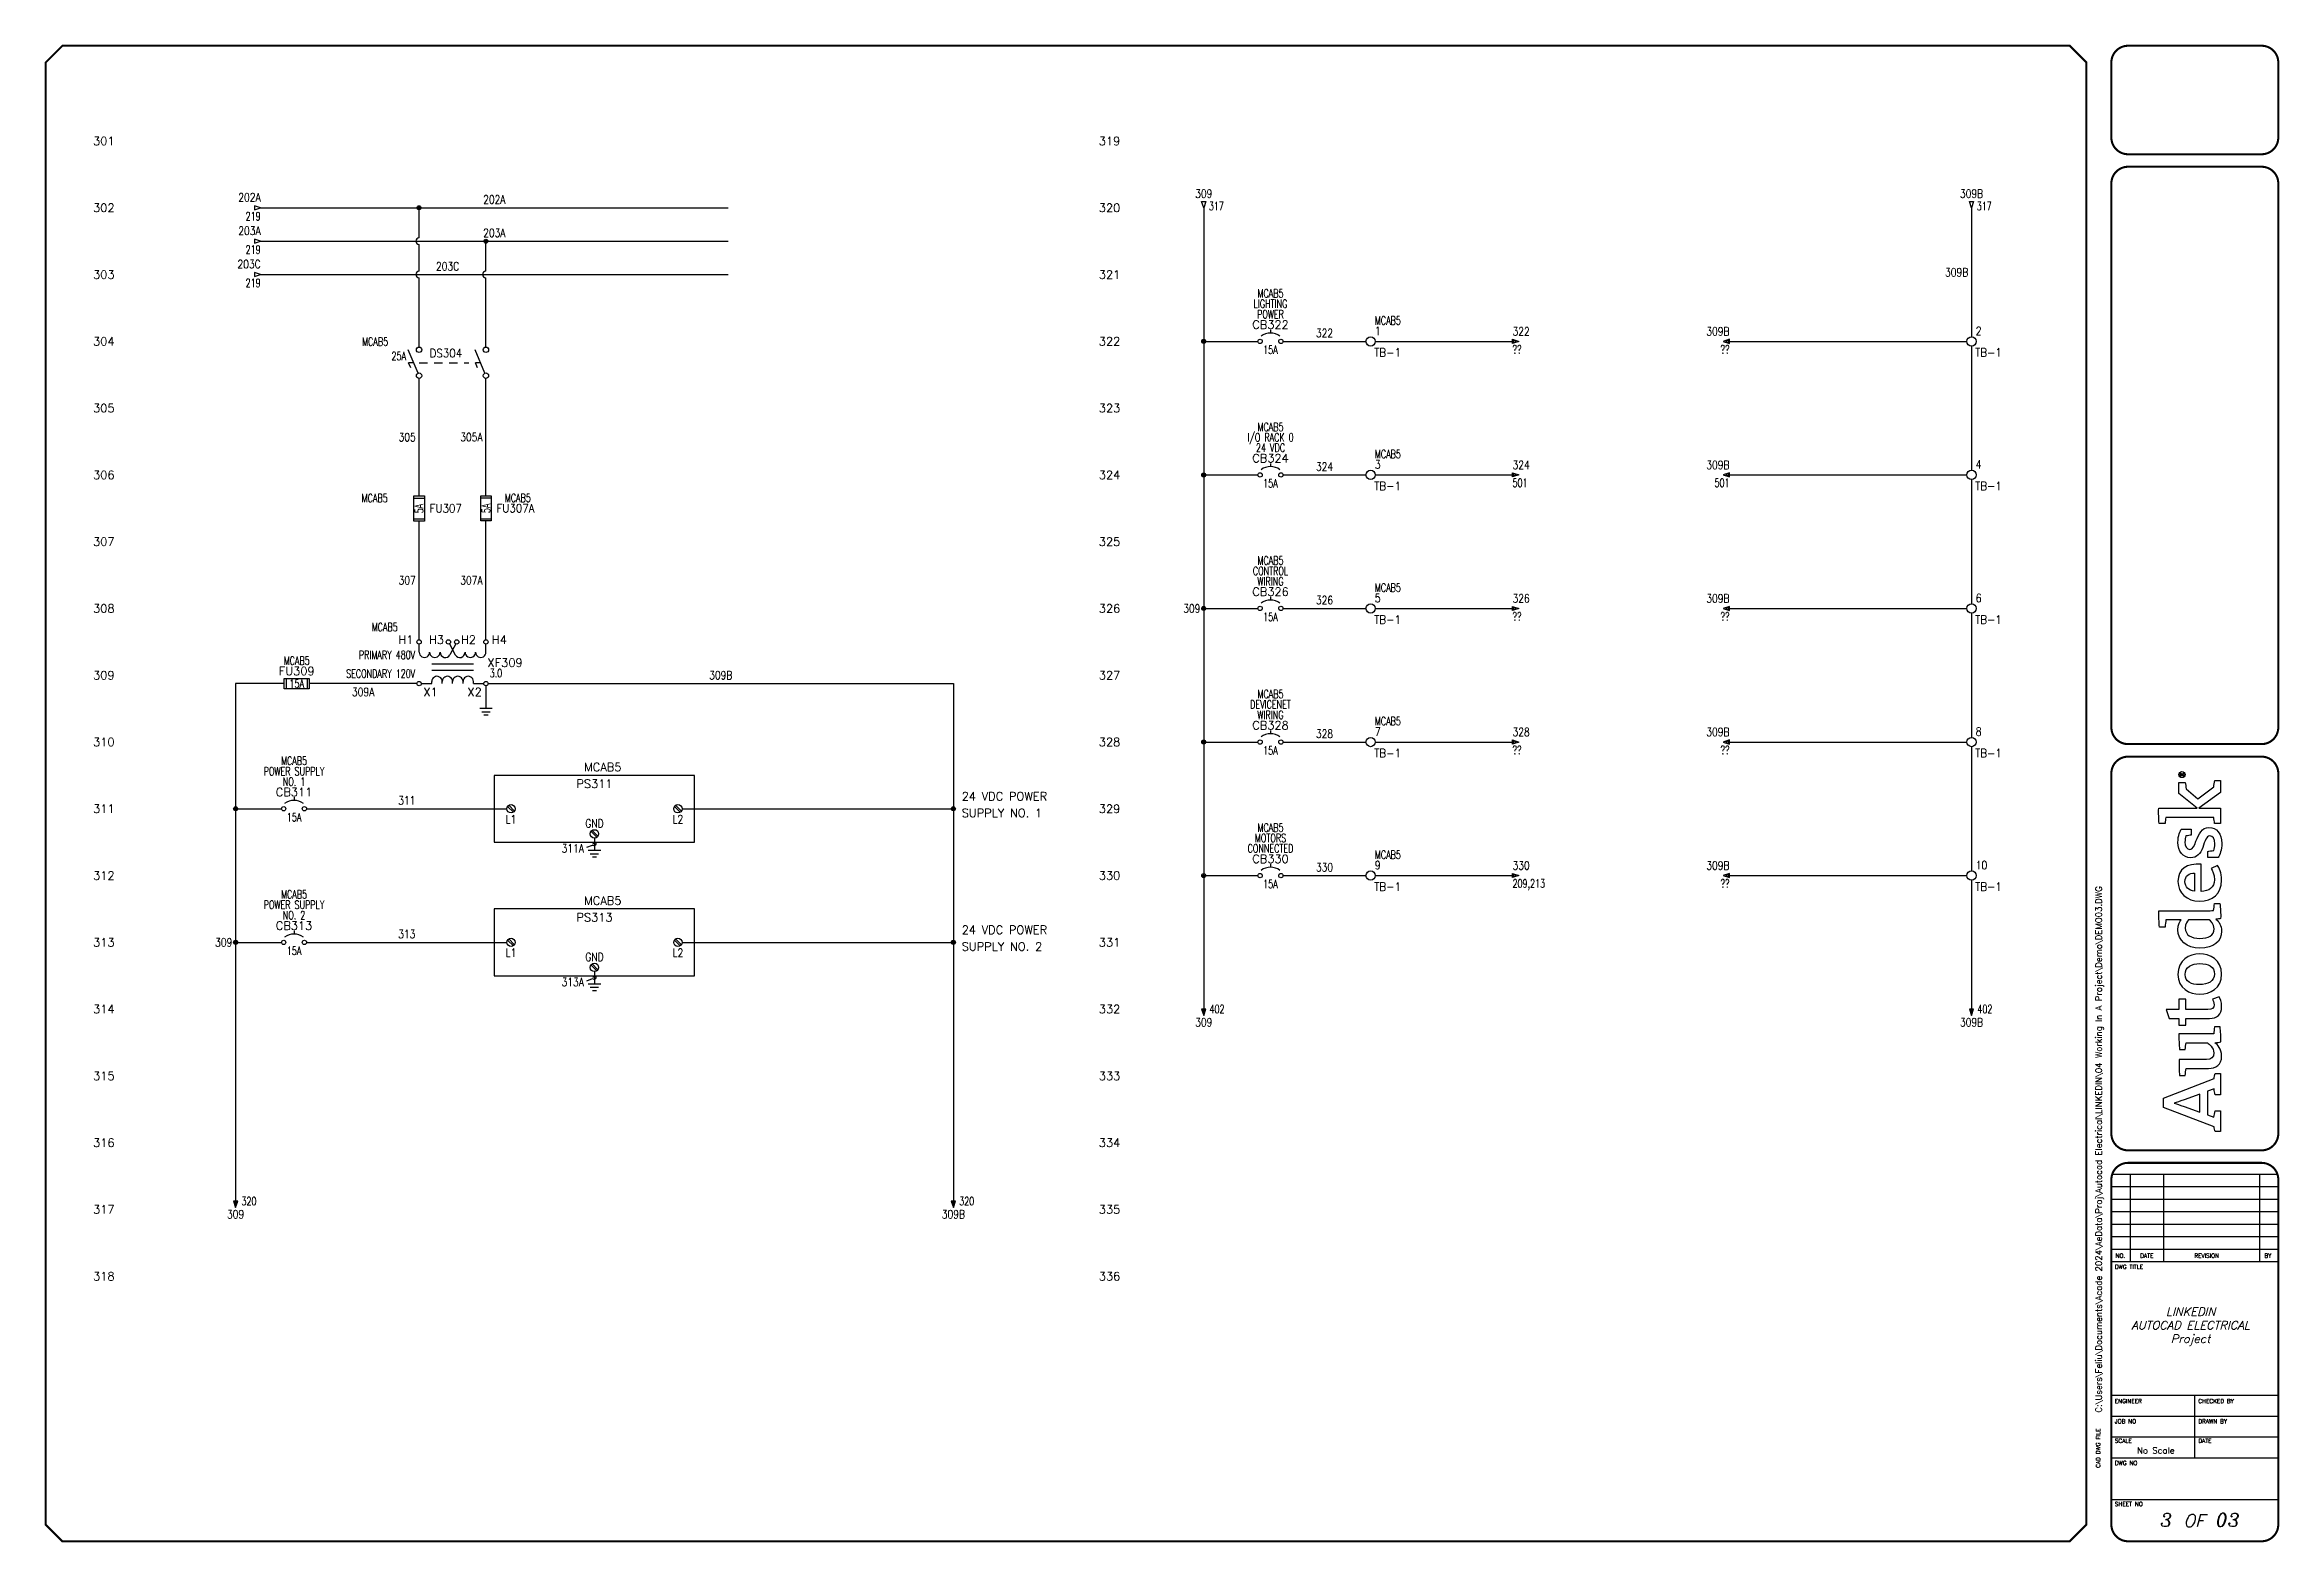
# Model space of a CAD drawing. Header units: inches. Extents: x 0 to 33.5, y 0 to 22.4.
import ezdxf
from ezdxf.enums import TextEntityAlignment as Align

# ---------------------------------------------------------------- set-up
doc = ezdxf.new("R2010")
doc.units = ezdxf.units.IN
doc.header["$MEASUREMENT"] = 0
doc.linetypes.add('HIDDEN2', pattern=[0.1875, 0.125, -0.0625])
doc.layers.add('BLK_10AWG', color=252, linetype='Continuous', lineweight=30)
for name, color, linetype in [('BLK_14AWG', 252, 'Continuous'), ('DESC', 150, 'Continuous'), ('GRN', 76, 'Continuous'), ('LAYER_1', 160, 'Continuous'), ('LINK', 9, 'HIDDEN2'), ('LOC', 8, 'Continuous'), ('MISC', 7, 'Continuous'), ('RED_18AWG', 1, 'Continuous'), ('SYMS', 7, 'Continuous'), ('TAGS', 150, 'Continuous'), ('TERMS', 123, 'Continuous'), ('TITLE', 7, 'Continuous'), ('WHT_16AWG', 7, 'Continuous'), ('WIRENO', 72, 'Continuous'), ('WIREREF', 52, 'Continuous'), ('XREF', 7, 'Continuous')]:
    doc.layers.add(name, color=color, linetype=linetype)
doc.styles.add('ITALIC', font='ITALIC')
doc.styles.add('LEGACY', font='romans.shx')
doc.styles.add('ROMANS', font='ROMANS.shx', dxfattribs={"height": 0.125})
doc.styles.add('SIMPLEX', font='SIMPLEX')
doc.styles.add('WD', font='romans.shx')

msp = doc.modelspace()

# ---------------------------------------------------------------- texts
at = {"layer": 'MISC', "style": 'WD'}
for s, p in [('302', (1.062, 20)), ('320', (16.125, 20)), ('303', (1.062, 19)), ('321', (16.125, 19)), ('304', (1.062, 18)), ('322', (16.125, 18)), ('305', (1.062, 17)), ('323', (16.125, 17)), ('306', (1.062, 16)), ('324', (16.125, 16)), ('307', (1.062, 15)), ('325', (16.125, 15)), ('308', (1.062, 14)), ('326', (16.125, 14)), ('309', (1.062, 13)), ('327', (16.125, 13)), ('310', (1.062, 12)), ('328', (16.125, 12)), ('311', (1.062, 11)), ('329', (16.125, 11)), ('312', (1.062, 10)), ('330', (16.125, 10)), ('313', (1.062, 9)), ('331', (16.125, 9)), ('314', (1.062, 8)), ('332', (16.125, 8)), ('315', (1.062, 7)), ('333', (16.125, 7)), ('316', (1.062, 6)), ('334', (16.125, 6)), ('317', (1.062, 5)), ('335', (16.125, 5)), ('318', (1.062, 4)), ('336', (16.125, 4))]:
    msp.add_text(s, height=0.125, dxfattribs=at).set_placement(p, align=Align.MIDDLE_RIGHT)

# ---------------------------------------------------------------- blocks, each defined once
blk = doc.blocks.new('HPS1SUP')
for p, q in [((-0.25, 0.5), (-0.25, -0.5)), ((2.75, 0.5), (-0.25, 0.5)), ((2.75, -0.5), (2.75, 0.5)), ((-0.052, 0.035), (0.035, -0.052)), ((-0.035, 0.052), (0.052, -0.035)), ((2.448, 0.035), (2.535, -0.052)), ((2.465, 0.052), (2.552, -0.035)), ((1.215, -0.323), (1.302, -0.41)), ((-0.25, -0.5), (2.75, -0.5)), ((1.198, -0.34), (1.285, -0.427))]:
    blk.add_line(p, q)
for centre in [(0, 0), (2.5, 0), (1.25, -0.375)]:
    blk.add_circle(centre, 0.0625)
at = {"style": 'LEGACY'}
for tag, p in [('INST', (1.25, 0.875)), ('LOC', (1.375, 0.625)), ('TAG1', (1.25, 0.375))]:
    blk.add_attdef(tag, text='', height=0.125, dxfattribs=at).set_placement(p, align=Align.MIDDLE_CENTER)
for tag, p in [('DESC1', (6.75, 0.375)), ('DESC2', (6.75, 0.125)), ('DESC3', (6.75, -0.125))]:
    blk.add_attdef(tag, p, '', height=0.125, dxfattribs=at)
at = {"flags": 1}
for tag, p, style in [('X4TERM01', (-0.062, 0), 'LEGACY'), ('ASSYCODE', (0, 0), 'ROMANS'), ('CAT', (0, 0), 'ROMANS'), ('FAMILY', (0, 0), 'ROMANS'), ('MFG', (0, 0), 'ROMANS'), ('X1TERM02', (2.562, 0), 'LEGACY'), ('X8TERM03', (1.25, -0.438), 'LEGACY')]:
    blk.add_attdef(tag, p, '', height=0.01, dxfattribs=dict(at, style=style))
at = {"linetype": 'Continuous', "style": 'LEGACY', "width": 0.8}
for tag, p in [('TERM01', (0, -0.094)), ('TERM02', (2.5, -0.094))]:
    blk.add_attdef(tag, text='', height=0.125, dxfattribs=at).set_placement(p, align=Align.TOP_CENTER)
blk.add_attdef('TERM03', text='', height=0.125, dxfattribs=at).set_placement((1.25, -0.281), align=Align.CENTER)
blk = doc.blocks.new('WD_MLRH')
at = {"style": 'WD'}
blk.add_attdef('RUNGFIRST', text='', height=0.125, dxfattribs=at).set_placement((-0.25, 0), align=Align.MIDDLE_RIGHT)
at = {"style": 'WD', "flags": 1}
for tag, p in [('WIRE-START', (-0.25, -0.356)), ('RUNGHORV', (-0.25, -0.127)), ('WIREMODE', (-0.25, -0.281)), ('RUNGDIST', (-0.25, -0.2)), ('RUNGCNT', (-0.25, -0.237)), ('RUNGINC', (-0.25, -0.163)), ('WIREFMT', (-0.25, -0.321)), ('WIRE-GSUF', (-0.25, -0.396)), ('PH3SPACE', (-0.25, -0.437))]:
    blk.add_attdef(tag, text='', height=0.025, dxfattribs=at).set_placement(p, align=Align.RIGHT)
blk = doc.blocks.new('WDDOT')
for radius in [0.03, 0.0187, 0.00929]:
    blk.add_circle((0, 0), radius)
blk = doc.blocks.new('HA1D2')
blk.add_lwpolyline([(0, 0.094), (0.031, 0.094), (0, 0), (-0.031, 0.094), (0, 0.094)])
at = {"style": 'WD', "width": 0.8, "flags": 8}
blk.add_attdef('WIRENO', text='', height=0.125, dxfattribs=at).set_placement((0, 0.15), align=Align.CENTER)
at = {"style": 'WD', "flags": 1}
for tag, p in [('X8TERM01', (0, 0)), ('SIGCODE', (0.026, 0.066))]:
    blk.add_attdef(tag, p, '', height=0.01, dxfattribs=at)
at = {"style": 'WD', "width": 0.7}
for tag, p in [('XREF', (0.077, -0.037)), ('DESC1', (0.077, -0.206))]:
    blk.add_attdef(tag, p, '', height=0.125, dxfattribs=at)
blk = doc.blocks.new('HA1S1')
for points in [[(0, 0), (0, 0.031), (0.094, 0), (0, -0.031), (0, 0)], [(0.011, 0.016), (0.011, -0.016), (0.058, 0), (0.011, 0.016)]]:
    blk.add_lwpolyline(points)
at = {"style": 'WD', "flags": 1}
for tag, p in [('SIGCODE', (-0.02, 0.047)), ('X4TERM01', (0, 0))]:
    blk.add_attdef(tag, p, '', height=0.01, dxfattribs=at)
at = {"style": 'WD', "width": 0.8, "flags": 8}
blk.add_attdef('WIRENO', (0, 0.087), '', height=0.125, dxfattribs=at)
at = {"style": 'WD', "width": 0.7}
for tag, p in [('XREF', (0, -0.181)), ('DESC1', (0, -0.356))]:
    blk.add_attdef(tag, p, '', height=0.125, dxfattribs=at)
blk = doc.blocks.new('HA1S3')
for points in [[(0, 0), (0, 0.031), (-0.094, 0), (0, -0.031), (0, 0)], [(-0.011, -0.016), (-0.011, 0.016), (-0.058, 0), (-0.011, -0.016)]]:
    blk.add_lwpolyline(points)
at = {"style": 'WD', "width": 0.8, "flags": 8}
blk.add_attdef('WIRENO', text='', height=0.125, dxfattribs=at).set_placement((0, 0.087), align=Align.RIGHT)
at = {"style": 'WD', "flags": 1}
blk.add_attdef('SIGCODE', text='', height=0.01, dxfattribs=at).set_placement((-0.02, 0.047), align=Align.RIGHT)
blk.add_attdef('X1TERM01', (0, 0), '', height=0.01, dxfattribs=at)
at = {"style": 'WD', "width": 0.7}
for tag, p in [('DESC1', (0, -0.356)), ('XREF', (0, -0.181))]:
    blk.add_attdef(tag, text='', height=0.125, dxfattribs=at).set_placement(p, align=Align.RIGHT)
blk = doc.blocks.new('HCB1')
blk.add_line((0, 0.173), (0, 0.126))
for centre in [(-0.155, 0), (0.155, 0)]:
    blk.add_circle(centre, 0.0322)
blk.add_arc((0, -0.109), 0.234, 53.1301, 126.8699)
at = {"style": 'WD', "width": 0.7}
for tag, p in [('INST', (0, 0.826)), ('LOC', (0, 0.656)), ('DESC1', (0, 0.5)), ('DESC2', (0, 0.344)), ('RATING1', (0, -0.188)), ('XREF', (0, -0.344))]:
    blk.add_attdef(tag, text='', height=0.125, dxfattribs=at).set_placement(p, align=Align.CENTER)
at = {"style": 'WD'}
blk.add_attdef('TAG1', text='', height=0.125, dxfattribs=at).set_placement((0, 0.188), align=Align.CENTER)
for tag, p, flags in [('X4TERM01', (-0.188, 0), 1), ('X1TERM02', (0.188, 0), 1), ('FAMILY', (0.205, 0.152), 9)]:
    blk.add_attdef(tag, p, '', height=0.01, dxfattribs=dict(at, flags=flags))
for tag, p in [('X2LINK', (0, 0.219)), ('X8LINK', (0, 0))]:
    blk.add_attdef(tag, p, '', height=0.01, dxfattribs=at)
at = {"linetype": 'Continuous', "style": 'WD', "flags": 9}
for tag, p in [('ASSYCODE', (0.219, 0.062)), ('MFG', (0.228, 0.089)), ('CAT', (0.23, 0.108))]:
    blk.add_attdef(tag, text='', height=0.01, dxfattribs=at).set_placement(p, align=Align.CENTER)
at = {"linetype": 'Continuous', "style": 'WD', "flags": 8}
blk.add_attdef('TERM01', text='', height=0.125, dxfattribs=at).set_placement((-0.25, -0.031), align=Align.TOP_RIGHT)
blk.add_attdef('TERM02', text='', height=0.125, dxfattribs=at).set_placement((0.25, -0.031), align=Align.TOP_LEFT)
blk = doc.blocks.new('VDS21')
for p, q in [((-0.016, -0.157), (-0.163, 0.195)), ((-0.081, 0), (-0.156, 0)), ((-0.124, -0.078), (-0.156, 0))]:
    blk.add_line(p, q)
for centre in [(0, 0.194), (0, -0.194)]:
    blk.add_circle(centre, 0.0403)
at = {"linetype": 'Continuous', "style": 'WD', "flags": 8}
blk.add_attdef('TERM01', text='', height=0.125, dxfattribs=at).set_placement((-0.069, 0.258), align=Align.RIGHT)
at = {"style": 'WD'}
for tag, p, width in [('INST', (0.159, 0.406), 0.7), ('LOC', (0.159, 0.237), 0.7), ('TAG2', (0.159, 0.08), 0.9), ('XREF', (0.161, -0.081), 0.7), ('DESC1', (0.161, -0.265), 0.7), ('DESC2', (0.161, -0.421), 0.7)]:
    blk.add_attdef(tag, p, '', height=0.125, dxfattribs=dict(at, width=width))
at = {"color": 7, "style": 'WD'}
for tag, p in [('X4LINK', (-0.254, 0)), ('X1LINK', (0, 0))]:
    blk.add_attdef(tag, p, '', height=0.0125, dxfattribs=at)
at = {"color": 7, "style": 'WD', "flags": 1}
for tag, p in [('X2TERM01', (0, 0.234)), ('X8TERM02', (0, -0.234))]:
    blk.add_attdef(tag, p, '', height=0.0125, dxfattribs=at)
at = {"linetype": 'Continuous', "style": 'WD', "flags": 8}
blk.add_attdef('TERM02', text='', height=0.125, dxfattribs=at).set_placement((-0.051, -0.267), align=Align.TOP_RIGHT)
at = {"style": 'WD', "flags": 9}
blk.add_attdef('FAMILY', text='', height=0.0125, dxfattribs=at).set_placement((-0.1, -0.046), align=Align.RIGHT)
blk = doc.blocks.new('VDS11')
for p, q in [((-0.016, -0.157), (-0.163, 0.195)), ((-0.081, 0), (-0.156, 0)), ((-0.124, -0.078), (-0.156, 0))]:
    blk.add_line(p, q)
for centre in [(0, 0.194), (0, -0.194)]:
    blk.add_circle(centre, 0.0403)
at = {"linetype": 'Continuous', "style": 'WD'}
for tag, height, flags, p in [('TERM01', 0.125, 8, (-0.069, 0.258)), ('MFG', 0.0125, 9, (-0.1, -0.11)), ('CAT', 0.0125, 9, (-0.1, -0.091))]:
    blk.add_attdef(tag, text='', height=height, dxfattribs=dict(at, flags=flags)).set_placement(p, align=Align.RIGHT)
at = {"style": 'WD'}
for tag, p, width in [('INST', (0.273, 0.424), 0.7), ('LOC', (0.273, 0.254), 0.7), ('TAG1', (0.159, 0.08), 0.9), ('XREF', (0.161, -0.081), 0.7), ('DESC1', (0.161, -0.24), 0.7), ('DESC2', (0.161, -0.409), 0.7)]:
    blk.add_attdef(tag, p, '', height=0.125, dxfattribs=dict(at, width=width))
at = {"style": 'WD', "width": 0.7}
blk.add_attdef('RATING1', text='', height=0.125, dxfattribs=at).set_placement((-0.195, 0.039), align=Align.RIGHT)
at = {"color": 7, "style": 'WD'}
for tag, p in [('X4LINK', (-0.254, 0)), ('X1LINK', (0, 0))]:
    blk.add_attdef(tag, p, '', height=0.0125, dxfattribs=at)
at = {"color": 7, "style": 'WD', "flags": 1}
for tag, p in [('X2TERM01', (0, 0.234)), ('X8TERM02', (0, -0.234))]:
    blk.add_attdef(tag, p, '', height=0.0125, dxfattribs=at)
at = {"linetype": 'Continuous', "style": 'WD', "flags": 8}
blk.add_attdef('TERM02', text='', height=0.125, dxfattribs=at).set_placement((-0.051, -0.267), align=Align.TOP_RIGHT)
at = {"linetype": 'Continuous', "style": 'WD', "flags": 9}
blk.add_attdef('ASSYCODE', text='', height=0.0125, dxfattribs=at).set_placement((-0.115, -0.137), align=Align.CENTER)
at = {"style": 'WD', "flags": 9}
blk.add_attdef('FAMILY', text='', height=0.0125, dxfattribs=at).set_placement((-0.1, -0.046), align=Align.RIGHT)
blk = doc.blocks.new('HXF1D')
for p, q in [((-0.5, -0.156), (-0.5, -0.032)), ((-0.312, -0.328), (0.312, -0.328)), ((-0.048, -0.028), (0.04, -0.193)), ((0.047, -0.029), (-0.04, -0.193)), ((0.5, -0.156), (0.5, -0.032)), ((-0.469, -0.625), (-0.312, -0.625)), ((-0.312, -0.422), (0.312, -0.422)), ((-0.312, -0.625), (-0.312, -0.594)), ((-0.156, -0.625), (-0.156, -0.594)), ((0, -0.625), (0, -0.594)), ((0.156, -0.625), (0.156, -0.594)), ((0.312, -0.625), (0.312, -0.594)), ((0.312, -0.625), (0.467, -0.625))]:
    blk.add_line(p, q)
for centre in [(-0.501, 0), (-0.063, 0), (0.062, 0), (0.499, 0), (-0.501, -0.625), (0.499, -0.625)]:
    blk.add_circle(centre, 0.0322)
for centre, start, end in [((-0.422, -0.156), 179.999, 0), ((-0.266, -0.156), 179.999, 0), ((-0.109, -0.156), 179.999, 331.9287), ((0.109, -0.156), 208.0713, 0.001), ((0.266, -0.156), 180, 0.001), ((0.422, -0.156), 180, 0.001), ((-0.234, -0.594), 0.001, 180.002), ((-0.078, -0.594), 0.001, 180.002), ((0.078, -0.594), 0.001, 180.002), ((0.234, -0.594), 0.001, 180.002)]:
    blk.add_arc(centre, 0.0781, start, end)
at = {"linetype": 'Continuous', "style": 'WD', "flags": 8}
for tag, p in [('TERM02', (-0.109, -0.031)), ('TERM04', (0.438, -0.031))]:
    blk.add_attdef(tag, text='', height=0.125, dxfattribs=at).set_placement(p, align=Align.RIGHT)
at = {"style": 'WD'}
for tag, p, flags in [('X4TERM01', (-0.533, 0), 1), ('X2TERM01', (-0.501, 0.032), 1), ('X2TERM02', (-0.063, 0.032), 1), ('X2TERM03', (0.062, 0.032), 1), ('X2TERM04', (0.499, 0.032), 1), ('X1TERM04', (0.531, 0), 1), ('X4TERM05', (-0.533, -0.625), 1), ('X8TERM05', (-0.501, -0.657), 1), ('X8TERM06', (0, -0.632), 1), ('FAMILY', (0.46, -0.372), 9), ('X8TERM07', (0.499, -0.657), 1), ('X1TERM07', (0.531, -0.625), 1)]:
    blk.add_attdef(tag, p, '', height=0.01, dxfattribs=dict(at, flags=flags))
at = {"linetype": 'Continuous', "style": 'WD', "flags": 8}
for tag, p in [('TERM01', (-0.438, -0.031)), ('TERM03', (0.125, -0.031))]:
    blk.add_attdef(tag, p, '', height=0.125, dxfattribs=at)
at = {"style": 'WD', "width": 0.7}
for tag, p in [('INST', (-0.56, -0.181)), ('LOC', (-0.56, -0.351)), ('DESC1', (-0.56, -0.507)), ('DESC2', (-0.56, -0.664))]:
    blk.add_attdef(tag, text='', height=0.125, dxfattribs=at).set_placement(p, align=Align.RIGHT)
at = {"style": 'WD'}
blk.add_attdef('TAG1', (0.524, -0.375), '', height=0.125, dxfattribs=at)
at = {"linetype": 'Continuous', "style": 'WD', "flags": 9}
for tag, p in [('ASSYCODE', (0.483, -0.438)), ('MFG', (0.484, -0.42)), ('CAT', (0.485, -0.4))]:
    blk.add_attdef(tag, text='', height=0.01, dxfattribs=at).set_placement(p, align=Align.CENTER)
at = {"style": 'WD', "width": 0.7}
blk.add_attdef('RATING1', (0.556, -0.531), '', height=0.125, dxfattribs=at)
at = {"linetype": 'Continuous', "style": 'WD', "flags": 8}
for tag, p in [('TERM06', (-0.031, -0.688)), ('TERM07', (0.438, -0.688))]:
    blk.add_attdef(tag, text='', height=0.125, dxfattribs=at).set_placement(p, align=Align.TOP_RIGHT)
blk.add_attdef('TERM05', text='', height=0.125, dxfattribs=at).set_placement((-0.438, -0.688), align=Align.TOP_LEFT)
blk = doc.blocks.new('HFU1')
for p, q in [((-0.188, -0.078), (-0.188, 0.078)), ((-0.188, 0.078), (0.188, 0.078)), ((-0.156, 0.078), (-0.156, -0.078)), ((0.156, 0.078), (0.156, -0.078)), ((0.188, 0.078), (0.188, -0.078)), ((0.188, -0.078), (-0.188, -0.078))]:
    blk.add_line(p, q)
at = {"style": 'WD', "width": 0.7}
for tag, p in [('INST', (0, 0.451)), ('LOC', (0, 0.281))]:
    blk.add_attdef(tag, text='', height=0.125, dxfattribs=at).set_placement(p, align=Align.CENTER)
blk.add_attdef('RATING1', text='', height=0.125, dxfattribs=at).set_placement((0, 0), align=Align.MIDDLE_CENTER)
at = {"style": 'WD'}
blk.add_attdef('TAG1', text='', height=0.125, dxfattribs=at).set_placement((0, 0.125), align=Align.CENTER)
for tag, p, flags in [('X4TERM01', (-0.188, 0), 1), ('FAMILY', (0.129, 0.108), 9), ('X1TERM02', (0.188, 0), 1)]:
    blk.add_attdef(tag, p, '', height=0.01, dxfattribs=dict(at, flags=flags))
for tag, p in [('X2LINK', (0, 0.109)), ('X8LINK', (0, -0.109))]:
    blk.add_attdef(tag, p, '', height=0.01, dxfattribs=at)
at = {"linetype": 'Continuous', "style": 'WD', "flags": 9}
for tag, p in [('ASSYCODE', (0.157, 0.251)), ('MFG', (0.156, 0.083)), ('CAT', (0.156, 0.102))]:
    blk.add_attdef(tag, text='', height=0.01, dxfattribs=at).set_placement(p, align=Align.CENTER)
at = {"linetype": 'Continuous', "style": 'WD', "flags": 8}
blk.add_attdef('TERM01', text='', height=0.125, dxfattribs=at).set_placement((-0.25, -0.031), align=Align.TOP_RIGHT)
blk.add_attdef('TERM02', text='', height=0.125, dxfattribs=at).set_placement((0.25, -0.031), align=Align.TOP_LEFT)
blk = doc.blocks.new('VFU1')
for p, q in [((-0.078, -0.188), (-0.078, 0.188)), ((-0.078, 0.188), (0.078, 0.188)), ((-0.078, 0.156), (0.078, 0.156)), ((0.078, 0.188), (0.078, -0.188)), ((-0.078, -0.156), (0.078, -0.156)), ((0.078, -0.188), (-0.078, -0.188))]:
    blk.add_line(p, q)
at = {"style": 'WD'}
for tag, p, width in [('INST', (0.281, 0.263), 0.7), ('TAG1', (0.158, -0.061), 0.9), ('LOC', (0.281, 0.094), 0.7)]:
    blk.add_attdef(tag, p, '', height=0.125, dxfattribs=dict(at, width=width))
at = {"linetype": 'Continuous', "style": 'WD'}
for tag, height, flags, p in [('TERM01', 0.125, 8, (-0.055, 0.207)), ('MFG', 0.01, 9, (-0.08, -0.088)), ('CAT', 0.01, 9, (-0.08, -0.073))]:
    blk.add_attdef(tag, text='', height=height, dxfattribs=dict(at, flags=flags)).set_placement(p, align=Align.RIGHT)
at = {"color": 7, "style": 'WD'}
for tag, p in [('X4LINK', (-0.125, 0)), ('X1LINK', (0.141, 0))]:
    blk.add_attdef(tag, p, '', height=0.01, dxfattribs=at)
at = {"style": 'WD', "width": 0.7}
blk.add_attdef('RATING1', text='', height=0.125, rotation=90, dxfattribs=at).set_placement((0, 0), align=Align.MIDDLE_CENTER)
at = {"color": 7, "style": 'WD', "flags": 1}
for tag, p in [('X2TERM01', (0, 0.188)), ('X8TERM02', (0, -0.188))]:
    blk.add_attdef(tag, p, '', height=0.01, dxfattribs=at)
at = {"linetype": 'Continuous', "style": 'WD', "flags": 8}
blk.add_attdef('TERM02', text='', height=0.125, dxfattribs=at).set_placement((-0.041, -0.213), align=Align.TOP_RIGHT)
at = {"linetype": 'Continuous', "style": 'WD', "flags": 9}
blk.add_attdef('ASSYCODE', text='', height=0.01, dxfattribs=at).set_placement((-0.098, -0.108), align=Align.CENTER)
at = {"style": 'WD', "flags": 9}
blk.add_attdef('FAMILY', text='', height=0.01, dxfattribs=at).set_placement((-0.08, -0.036), align=Align.RIGHT)
blk = doc.blocks.new('HA1S4')
for points in [[(0, 0), (-0.031, 0), (0, -0.094), (0.031, 0), (0, 0)], [(0.016, -0.011), (-0.016, -0.011), (0, -0.058), (0.016, -0.011)]]:
    blk.add_lwpolyline(points)
at = {"style": 'WD', "flags": 1}
for tag, p in [('X2TERM01', (0, 0)), ('SIGCODE', (0.035, -0.083))]:
    blk.add_attdef(tag, p, '', height=0.01, dxfattribs=at)
at = {"style": 'WD', "width": 0.7}
for tag, p in [('XREF', (0.088, -0.062)), ('DESC1', (0.088, 0.113))]:
    blk.add_attdef(tag, p, '', height=0.125, dxfattribs=at)
at = {"style": 'WD', "width": 0.8, "flags": 8}
blk.add_attdef('WIRENO', text='', height=0.125, dxfattribs=at).set_placement((0, -0.259), align=Align.CENTER)
blk = doc.blocks.new('HA1D3')
blk.add_lwpolyline([(-0.094, 0), (-0.094, -0.031), (0, 0), (-0.094, 0.031), (-0.094, 0)])
at = {"style": 'WD', "width": 0.8, "flags": 8}
blk.add_attdef('WIRENO', text='', height=0.125, dxfattribs=at).set_placement((0, 0.094), align=Align.RIGHT)
at = {"style": 'WD', "flags": 1}
blk.add_attdef('SIGCODE', text='', height=0.01, dxfattribs=at).set_placement((-0.02, 0.047), align=Align.RIGHT)
blk.add_attdef('X1TERM01', (0, 0), '', height=0.01, dxfattribs=at)
at = {"style": 'WD', "width": 0.7}
for tag, p in [('DESC1', (0, -0.375)), ('XREF', (0, -0.188))]:
    blk.add_attdef(tag, text='', height=0.125, dxfattribs=at).set_placement(p, align=Align.RIGHT)
blk = doc.blocks.new('VGND2')
for p, q in [((0.09375, 0), (-0.09375, 0)), ((-0.0625, -0.046875), (0.0625, -0.046875)), ((-0.03125, -0.09375), (0.03125, -0.09375))]:
    blk.add_line(p, q)
at = {"style": 'WD', "flags": 1}
blk.add_attdef('X2TERM01', (0, 0), '', height=0.01, dxfattribs=at)
blk = doc.blocks.new('HT0002')
blk.add_circle((0, 0), 0.0699)
at = {"style": 'WD', "width": 0.7}
for tag, p in [('INST', (0.062, 0.42)), ('LOC', (0.062, 0.25))]:
    blk.add_attdef(tag, p, '', height=0.125, dxfattribs=at)
at = {"style": 'WD', "flags": 1}
for tag, p, height in [('X4TERM01', (-0.07, 0), 0.01), ('X4TERMDESC01', (-0.055, -0.023), 0.025), ('X2TERMDESC01', (-0.006, 0.029), 0.025), ('X2TERM01', (0, 0.07), 0.01), ('X2PIN01', (0.033, 0.084), 0.025), ('X1TERMDESC01', (0.039, 0.007), 0.025), ('X1TERM01', (0.07, 0), 0.01), ('X1PIN01', (0.087, 0.016), 0.025), ('X4PIN01', (-0.114, -0.038), 0.025), ('X8TERM01', (0, -0.07), 0.01), ('X8TERMDESC01', (0, -0.054), 0.025), ('X8PIN01', (0.026, -0.096), 0.025), ('LINKTERM', (0.095, -0.072), 0.025), ('STRIPSEQ', (0.29, -0.074), 0.025)]:
    blk.add_attdef(tag, p, '', height=height, dxfattribs=at)
at = {"linetype": 'Continuous', "style": 'WD'}
for tag, p, height, width, flags in [('TERM01', (0.062, 0.094), 0.125, 0.8, 8), ('TAGSTRIP', (0.053, -0.229), 0.125, 0.9, 8), ('CAT', (0.213, -0.406), 0.109, 0.8, 1)]:
    blk.add_attdef(tag, p, '', height=height, dxfattribs=dict(at, width=width, flags=flags))
at = {"linetype": 'Continuous', "style": 'WD', "width": 0.8, "flags": 1}
blk.add_attdef('MFG', text='', height=0.109, dxfattribs=at).set_placement((0.088, -0.406), align=Align.RIGHT)
at = {"style": 'WD', "width": 0.7, "flags": 1}
blk.add_attdef('ASSYCODE', (0.062, -0.281), '', height=0.01, dxfattribs=at)
blk = doc.blocks.new('AI9-BLK2')
at = {"layer": 'LAYER_1', "color": 7}
blk.add_circle((0, 0), 2.03, dxfattribs=at)
blk.add_open_spline([(1.7, 0), (1.7, -1), (1, -1.8), (0, -1.8), (-1, -1.8), (-1.7, -1), (-1.7, 0), (-1.7, 1), (-1, 1.8), (0, 1.8), (1, 1.8), (1.7, 1), (1.7, 0)], degree=3, knots=[0, 0, 0, 0, 1, 1, 1, 2, 2, 2, 3, 3, 3, 4, 4, 4, 4], dxfattribs=at)
blk = doc.blocks.new('AI9-BLK1')
at = {"layer": 'LAYER_1', "color": 7}
for points, knots in [([(0.7, -1.1), (0.7, -1.1), (0.2, -0.4), (0.2, -0.4), (0.1, -0.2), (0, -0.2), (-0.1, -0.1), (0.3, 0), (0.5, 0.2), (0.5, 0.5), (0.5, 0.8), (0.3, 1.1), (-0.2, 1.1), (-0.2, 1.1), (-0.8, 1.1), (-0.8, 1.1), (-0.8, 1.1), (-0.8, -1.1), (-0.8, -1.1), (-0.8, -1.1), (-0.5, -1.1), (-0.5, -1.1), (-0.5, -1.1), (-0.5, -0.1), (-0.5, -0.1), (-0.4, -0.1), (-0.3, -0.2), (-0.2, -0.3), (-0.2, -0.3), (0.3, -1.1), (0.3, -1.1), (0.3, -1.1), (0.7, -1.1), (0.7, -1.1)], [0, 0, 0, 0, 1, 1, 1, 2, 2, 2, 3, 3, 3, 4, 4, 4, 5, 5, 5, 6, 6, 6, 7, 7, 7, 8, 8, 8, 9, 9, 9, 10, 10, 10, 11, 11, 11, 11]), ([(0.2, 0.5), (0.2, 0.2), (-0.1, 0.1), (-0.3, 0.1), (-0.3, 0.1), (-0.5, 0.1), (-0.5, 0.1), (-0.5, 0.1), (-0.5, 0.8), (-0.5, 0.8), (-0.5, 0.8), (-0.2, 0.8), (-0.2, 0.8), (0.1, 0.8), (0.2, 0.7), (0.2, 0.5)], [0, 0, 0, 0, 1, 1, 1, 2, 2, 2, 3, 3, 3, 4, 4, 4, 5, 5, 5, 5])]:
    blk.add_open_spline(points, degree=3, knots=knots, dxfattribs=at)
blk = doc.blocks.new('LOGO')
for points, knots in [([(35.2, 4.3), (35.2, 4.3), (22.1, 38.1), (22.1, 38.1), (22.1, 38.1), (16.1, 38.1), (16.1, 38.1), (16.1, 38.1), (3.2, 4.3), (3.2, 4.3), (2.2, 4.2), (0.9, 4), (0, 3.7), (0, 3.7), (0, 0), (0, 0), (0, 0), (13.7, 0), (13.7, 0), (13.7, 0), (13.7, 3.7), (13.7, 3.7), (12.4, 4), (10.9, 4.3), (9.5, 4.4), (9.5, 4.4), (11.1, 8.8), (11.1, 8.8), (11.1, 8.8), (26.8, 8.8), (26.8, 8.8), (26.8, 8.8), (28.4, 4.3), (28.4, 4.3), (27, 4.2), (25.8, 4), (24.5, 3.7), (24.5, 3.7), (24.5, 0), (24.5, 0), (24.5, 0), (38.7, 0), (38.7, 0), (38.7, 0), (38.7, 3.7), (38.7, 3.7), (37.9, 3.9), (36, 4.3), (35.2, 4.3)], [0, 0, 0, 0, 1, 1, 1, 2, 2, 2, 3, 3, 3, 4, 4, 4, 5, 5, 5, 6, 6, 6, 7, 7, 7, 8, 8, 8, 9, 9, 9, 10, 10, 10, 11, 11, 11, 12, 12, 12, 13, 13, 13, 14, 14, 14, 15, 15, 15, 16, 16, 16, 16]), ([(12.8, 13.8), (12.8, 13.8), (16.6, 24.3), (16.6, 24.3), (17.8, 27.5), (18.2, 28.8), (18.8, 30.9), (18.8, 30.9), (18.9, 30.9), (18.9, 30.9), (19.6, 28.9), (20, 27.5), (21.1, 24.3), (21.1, 24.3), (24.9, 13.8), (24.9, 13.8), (24.9, 13.8), (12.8, 13.8), (12.8, 13.8)], [0, 0, 0, 0, 1, 1, 1, 2, 2, 2, 3, 3, 3, 4, 4, 4, 5, 5, 5, 6, 6, 6, 6]), ([(70.8, 23.1), (70.8, 23.1), (70.8, 27.7), (70.8, 27.7), (70.8, 27.7), (75.3, 27.7), (75.3, 27.7), (75.3, 27.7), (75.3, 34.3), (75.3, 34.3), (75.3, 34.3), (81.3, 36.2), (81.3, 36.2), (81.3, 36.2), (81.3, 27.7), (81.3, 27.7), (81.3, 27.7), (88, 27.7), (88, 27.7), (88, 27.7), (88, 23.1), (88, 23.1), (88, 23.1), (81.3, 23.1), (81.3, 23.1), (81.3, 23.1), (81.3, 8.4), (81.3, 8.4), (81.3, 5.6), (82.1, 4.3), (84.3, 4.3), (86, 4.3), (87.5, 5.1), (88, 5.5), (88, 5.5), (89.7, 0.9), (89.7, 0.9), (88.7, 0.3), (86.5, -0.7), (83.2, -0.7), (77.6, -0.7), (75.3, 2.4), (75.3, 7.4), (75.3, 7.4), (75.3, 23.1), (75.3, 23.1), (75.3, 23.1), (70.8, 23.1), (70.8, 23.1)], [0, 0, 0, 0, 1, 1, 1, 2, 2, 2, 3, 3, 3, 4, 4, 4, 5, 5, 5, 6, 6, 6, 7, 7, 7, 8, 8, 8, 9, 9, 9, 10, 10, 10, 11, 11, 11, 12, 12, 12, 13, 13, 13, 14, 14, 14, 15, 15, 15, 16, 16, 16, 16]), ([(147.1, 4.7), (147.1, 5.4), (147, 6.1), (147, 6.9), (147, 6.9), (147, 41.1), (147, 41.1), (143.4, 41.2), (139.3, 41), (136.1, 40.7), (136.1, 40.7), (136.1, 37), (136.1, 37), (137.7, 36.8), (139.6, 36.6), (141, 36.4), (141, 36.4), (141, 36.4), (141, 36.4), (141, 36.4), (141, 26.2), (141, 26.2), (140, 27.1), (138, 28.4), (134.3, 28.4), (127.3, 28.4), (122, 22.6), (122, 13.8), (122, 4.5), (126.6, -0.7), (133.4, -0.7), (137.1, -0.7), (139.6, 1.1), (141.3, 3.1), (141.3, 2.1), (141.6, 0.6), (141.8, 0), (145.2, -0.2), (148.7, 0.1), (151.7, 0.4), (151.7, 0.4), (151.7, 4.1), (151.7, 4.1), (150.2, 4.2), (148.4, 4.5), (147.1, 4.7)], [0, 0, 0, 0, 1, 1, 1, 2, 2, 2, 3, 3, 3, 4, 4, 4, 5, 5, 5, 6, 6, 6, 7, 7, 7, 8, 8, 8, 9, 9, 9, 10, 10, 10, 11, 11, 11, 12, 12, 12, 13, 13, 13, 14, 14, 14, 15, 15, 15, 15]), ([(229.4, 4.6), (229.4, 4.6), (221.5, 15.2), (221.5, 15.2), (221.5, 15.2), (228, 23), (228, 23), (229.4, 23.1), (231.3, 23.3), (232.4, 23.6), (232.4, 23.6), (232.4, 27.7), (232.4, 27.7), (232.4, 27.7), (225, 27.7), (225, 27.7), (225, 27.7), (215.2, 15.6), (215.2, 15.6), (215.2, 15.6), (215.2, 41.2), (215.2, 41.2), (211.8, 41.3), (208.2, 41.2), (205.1, 40.9), (205.1, 40.9), (205.1, 36.9), (205.1, 36.9), (206.5, 36.8), (208, 36.6), (209.1, 36.5), (209.1, 36.5), (209.1, 4.5), (209.1, 4.5), (207.8, 4.4), (206.3, 4.2), (205.1, 4), (205.1, 4), (205.1, 0), (205.1, 0), (205.1, 0), (215.2, 0), (215.2, 0), (215.2, 0), (215.2, 14.5), (215.2, 14.5), (215.2, 14.5), (225.6, 0), (225.6, 0), (225.6, 0), (233.7, 0), (233.7, 0), (233.7, 0), (233.7, 3.8), (233.7, 3.8), (232.2, 4.2), (230.6, 4.4), (229.4, 4.6)], [0, 0, 0, 0, 1, 1, 1, 2, 2, 2, 3, 3, 3, 4, 4, 4, 5, 5, 5, 6, 6, 6, 7, 7, 7, 8, 8, 8, 9, 9, 9, 10, 10, 10, 11, 11, 11, 12, 12, 12, 13, 13, 13, 14, 14, 14, 15, 15, 15, 16, 16, 16, 17, 17, 17, 18, 18, 18, 19, 19, 19, 19]), ([(59.7, -0.1), (59.5, 0.6), (59.2, 2.6), (59.1, 3.8), (57.8, 2), (54.9, -0.7), (50.2, -0.7), (44.2, -0.7), (42, 3.1), (42, 8.1), (42, 8.1), (42, 22.9), (42, 22.9), (40.6, 23.2), (38.8, 23.4), (37.3, 23.5), (37.3, 23.5), (37.3, 27.3), (37.3, 27.3), (40.3, 27.6), (44.4, 27.8), (48, 27.6), (48, 27.6), (48, 9.3), (48, 9.3), (48, 6.2), (49.1, 4.5), (52.3, 4.5), (55.8, 4.5), (58.4, 7.9), (59, 8.6), (59, 8.6), (59, 23), (59, 23), (57.8, 23.2), (56, 23.4), (54.6, 23.5), (54.6, 23.5), (54.6, 27.3), (54.6, 27.3), (57.6, 27.7), (61.5, 27.8), (65, 27.7), (65, 27.7), (65, 4.6), (65, 4.6), (66.3, 4.4), (68.1, 4.2), (69.6, 4.1), (69.6, 4.1), (69.6, 0.3), (69.6, 0.3), (66.7, 0), (63, -0.2), (59.7, -0.1)], [0, 0, 0, 0, 1, 1, 1, 2, 2, 2, 3, 3, 3, 4, 4, 4, 5, 5, 5, 6, 6, 6, 7, 7, 7, 8, 8, 8, 9, 9, 9, 10, 10, 10, 11, 11, 11, 12, 12, 12, 13, 13, 13, 14, 14, 14, 15, 15, 15, 16, 16, 16, 17, 17, 17, 18, 18, 18, 18]), ([(104.8, -0.7), (95.2, -0.7), (91.4, 7), (91.4, 13.8), (91.4, 20.6), (95.1, 28.4), (104.6, 28.4), (114.1, 28.4), (118.3, 20.8), (118.3, 14), (118.3, 7.2), (114.2, -0.7), (104.8, -0.7)], [0, 0, 0, 0, 1, 1, 1, 2, 2, 2, 3, 3, 3, 4, 4, 4, 4]), ([(104.5, 23.6), (99.6, 23.6), (97.8, 19.5), (97.8, 14), (97.8, 8.5), (99.9, 4.1), (104.8, 4.1), (109.8, 4.1), (111.8, 8.2), (111.8, 13.8), (111.8, 19.3), (109.5, 23.6), (104.5, 23.6)], [0, 0, 0, 0, 1, 1, 1, 2, 2, 2, 3, 3, 3, 4, 4, 4, 4]), ([(141, 7.6), (140.3, 6.7), (138.2, 4.3), (135, 4.3), (130.5, 4.3), (128.5, 8.1), (128.5, 13.8), (128.5, 19.6), (130.9, 23.5), (135.4, 23.5), (138.3, 23.5), (139.9, 22.3), (141, 21.3), (141, 21.3), (141, 7.6), (141, 7.6)], [0, 0, 0, 0, 1, 1, 1, 2, 2, 2, 3, 3, 3, 4, 4, 4, 5, 5, 5, 5]), ([(167.6, 4.1), (171.4, 4.1), (173.8, 5.5), (175, 6.2), (175, 6.2), (177.1, 2.1), (177.1, 2.1), (175.5, 1.1), (172.6, -0.7), (167.2, -0.7), (158.2, -0.7), (153.3, 5.5), (153.3, 14), (153.3, 22.5), (158.9, 28.4), (166.4, 28.4), (174.6, 28.4), (178.7, 22.5), (177.9, 12.9), (177.9, 12.9), (159.8, 12.9), (159.8, 12.9), (160, 7.9), (162.3, 4.1), (167.6, 4.1)], [0, 0, 0, 0, 1, 1, 1, 2, 2, 2, 3, 3, 3, 4, 4, 4, 5, 5, 5, 6, 6, 6, 7, 7, 7, 8, 8, 8, 8]), ([(172, 17.3), (171.9, 20.8), (170.4, 23.7), (166.3, 23.7), (162.6, 23.7), (160.6, 21.2), (159.9, 17.3), (159.9, 17.3), (172, 17.3), (172, 17.3)], [0, 0, 0, 0, 1, 1, 1, 2, 2, 2, 3, 3, 3, 3]), ([(193.3, 16.4), (190.2, 17.6), (187.8, 18.3), (187.8, 20.5), (187.8, 22.6), (189.9, 23.7), (192.6, 23.7), (194.1, 23.7), (195.6, 23.5), (196.8, 23.1), (196.9, 21.9), (197.1, 20.1), (197.3, 19.6), (197.3, 19.6), (201.3, 19.6), (201.3, 19.6), (201.3, 19.6), (201.3, 26.1), (201.3, 26.1), (200.2, 26.8), (197.1, 28.4), (192.4, 28.4), (186.5, 28.4), (182.2, 25), (182.2, 20.1), (182.2, 15.7), (184.9, 13.4), (189.1, 11.9), (193.4, 10.4), (196.7, 9.3), (196.7, 7.2), (196.7, 5.1), (195, 3.9), (191.4, 3.9), (189.9, 3.9), (188.1, 4.1), (187, 4.6), (186.9, 5.9), (186.6, 7.8), (186.3, 8.4), (186.3, 8.4), (182.3, 8.4), (182.3, 8.4), (182.3, 8.4), (182.3, 1.6), (182.3, 1.6), (182.3, 1.6), (182.3, 1.6), (182.3, 1.6), (184.1, 0.5), (187.5, -0.8), (191.8, -0.8), (198.3, -0.8), (202.4, 2.6), (202.4, 7.8), (202.4, 12.5), (197.8, 14.6), (193.3, 16.4)], [0, 0, 0, 0, 1, 1, 1, 2, 2, 2, 3, 3, 3, 4, 4, 4, 5, 5, 5, 6, 6, 6, 7, 7, 7, 8, 8, 8, 9, 9, 9, 10, 10, 10, 11, 11, 11, 12, 12, 12, 13, 13, 13, 14, 14, 14, 15, 15, 15, 16, 16, 16, 17, 17, 17, 18, 18, 18, 19, 19, 19, 19])]:
    blk.add_open_spline(points, degree=3, knots=knots)
for name, p in [('AI9-BLK2', (237.6, 25.7)), ('AI9-BLK1', (237.8, 25.7))]:
    blk.add_blockref(name, p)
blk = doc.blocks.new('acade_title')
at = {"layer": 'TITLE'}
for p, q in [((30.594, 22.177), (30.594, 20.781)), ((30.969, 5.531), (33.469, 5.531)), ((31.25, 5.531), (31.25, 4.219)), ((31.75, 5.531), (31.75, 4.219)), ((33.188, 5.531), (33.188, 4.219)), ((30.969, 5.344), (33.469, 5.344)), ((30.969, 5.156), (33.469, 5.156)), ((30.969, 4.969), (33.469, 4.969)), ((30.969, 4.781), (33.469, 4.781)), ((30.969, 4.594), (33.469, 4.594)), ((30.969, 4.406), (33.469, 4.406)), ((30.969, 4.219), (33.469, 4.219)), ((30.594, 0.281), (30.594, 2.214)), ((30.969, 2.219), (33.469, 2.219)), ((32.219, 1.281), (32.219, 2.219)), ((30.969, 1.906), (33.469, 1.906)), ((30.969, 1.594), (33.469, 1.594)), ((30.969, 1.281), (33.469, 1.281)), ((30.969, 0.656), (33.469, 0.656))]:
    blk.add_line(p, q, dxfattribs=at)
at = {"layer": 'TITLE', "const_width": 0.0312}
blk.add_lwpolyline([(30.594, 0.281), (30.594, 22.177), (30.344, 22.427), (0.281, 22.427), (0.031, 22.177), (0.031, 0.281), (0.281, 0.031), (30.344, 0.031)], close=True, dxfattribs=at)
for points in [[(31.219, 22.427, 0.414214), (30.969, 22.177, 0.414214)], [(33.469, 22.177, 0.414214), (33.219, 22.427, 0.414214)], [(30.969, 21.052, 0.414214), (31.219, 20.802, 0.414214)], [(33.219, 20.802, 0.414214), (33.469, 21.052, 0.414214)], [(31.219, 20.615, 0.414214), (30.969, 20.365, 0.414214)], [(33.469, 20.365, 0.414214), (33.219, 20.615, 0.414214)], [(30.969, 12.219, 0.414214), (31.219, 11.969, 0.414214)], [(33.219, 11.969, 0.414214), (33.469, 12.219, 0.414214)], [(31.219, 11.781, 0.414214), (30.969, 11.531, 0.414214)], [(33.469, 11.531, 0.414214), (33.219, 11.781, 0.414214)], [(30.969, 6.135, 0.414214), (31.219, 5.885, 0.414214)], [(33.219, 5.885, 0.414214), (33.469, 6.135, 0.414214)], [(31.219, 5.698, 0.414214), (30.969, 5.448, 0.414214)], [(33.469, 5.448, 0.414214), (33.219, 5.698, 0.414214)], [(30.969, 0.281, 0.414214), (31.219, 0.031, 0.414214)], [(33.219, 0.031, 0.414214), (33.469, 0.281, 0.414214)]]:
    blk.add_lwpolyline(points, format="xyb", dxfattribs=at)
for points in [[(33.219, 22.427), (31.219, 22.427)], [(30.969, 22.177), (30.969, 21.052)], [(33.469, 22.177), (33.469, 21.052)], [(33.219, 20.802), (31.219, 20.802)], [(33.219, 20.615), (31.219, 20.615)], [(30.969, 20.365), (30.969, 12.219)], [(33.469, 20.365), (33.469, 12.219)], [(31.219, 11.969), (33.219, 11.969)], [(31.219, 11.781), (33.219, 11.781)], [(31.219, 5.885), (33.219, 5.885)], [(31.219, 5.698), (33.219, 5.698)], [(30.969, 5.448), (30.969, 0.281)], [(33.469, 5.448), (33.469, 0.281)], [(31.219, 0.031), (33.219, 0.031)]]:
    blk.add_lwpolyline(points, dxfattribs=at)
at = {"layer": 'TITLE', "color": 7, "const_width": 0.0312}
for points in [[(30.969, 11.531), (30.969, 6.135)], [(33.469, 11.531), (33.469, 6.135)]]:
    blk.add_lwpolyline(points, dxfattribs=at)
at = {"xscale": 0.02250000000000085, "yscale": 0.02250000000000085, "zscale": 0.02250000000000085, "rotation": 90}
blk.add_blockref('LOGO', (32.605, 6.167), dxfattribs=at)
at = {"layer": 'TITLE', "color": 1, "style": 'SIMPLEX'}
for s, p in [('DWG TITLE', (31.021, 4.109)), ('ENGINEER', (31.021, 2.099)), ('CHECKED BY', (32.271, 2.099)), ('JOB NO', (31.021, 1.797)), ('DRAWN BY', (32.271, 1.797)), ('SCALE', (31.021, 1.505)), ('DATE', (32.271, 1.505)), ('DWG NO', (31.021, 1.172)), ('SHEET NO', (31.021, 0.557))]:
    blk.add_text(s, height=0.0625, dxfattribs=at).set_placement(p)
at = {"layer": 'TITLE', "color": 1}
for s, height, style, p in [('NO.', 0.0625, 'SIMPLEX', (31.104, 4.307)), ('DATE', 0.0625, 'SIMPLEX', (31.5, 4.307)), ('REVISION', 0.0625, 'SIMPLEX', (32.396, 4.307)), ('BY', 0.0625, 'SIMPLEX', (33.313, 4.307)), ('OF', 0.1875, 'ITALIC', (32.208, 0.339))]:
    blk.add_text(s, height=height, dxfattribs=dict(at, style=style)).set_placement(p, align=Align.MIDDLE)
at = {"layer": 'TITLE', "color": 1, "style": 'SIMPLEX'}
blk.add_text('CAD DWG FILE', height=0.0625, rotation=90, dxfattribs=at).set_placement((30.802, 1.13))
at = {"layer": 'TITLE', "color": 1, "style": 'ITALIC'}
for tag, height, p in [('TITLE#1', 0.125, (32.156, 3.406)), ('TITLE#2', 0.125, (32.156, 3.204)), ('TITLE#3', 0.125, (32.156, 3.001)), ('TITLE#4', 0.125, (32.156, 2.799)), ('DWG#', 0.2, (32.156, 0.826))]:
    blk.add_attdef(tag, text='', height=height, dxfattribs=at).set_placement(p, align=Align.CENTER)
at = {"layer": 'TITLE', "color": 1, "style": 'SIMPLEX'}
blk.add_attdef('CAD#', (30.826, 1.958), '', height=0.0938, rotation=90, dxfattribs=at)
at = {"layer": 'TITLE', "color": 1}
for tag, p, height, style in [('ENGINEER', (31.237, 1.958), 0.0938, 'ITALIC'), ('CHKDBY', (32.424, 1.958), 0.0938, 'ITALIC'), ('JOB#', (31.464, 1.644), 0.0938, 'SIMPLEX'), ('DRAWNBY', (32.494, 1.644), 0.0938, 'ITALIC'), ('SCALE', (31.353, 1.344), 0.0938, 'SIMPLEX'), ('DATE', (32.408, 1.344), 0.0938, 'SIMPLEX'), ('SHTS', (32.532, 0.25), 0.2, 'ITALIC')]:
    blk.add_attdef(tag, p, '', height=height, dxfattribs=dict(at, style=style))
at = {"layer": 'TITLE', "color": 1, "style": 'ITALIC'}
blk.add_attdef('SH#', text='', height=0.2, dxfattribs=at).set_placement((31.881, 0.25), align=Align.RIGHT)
at = {"layer": 'TITLE', "color": 7, "flags": 9}
blk.add_attdef('WD_TB', (31.219, 0.031), '', height=0.125, dxfattribs=at)
blk = doc.blocks.new('WD_WNH')
at = {"linetype": 'Continuous', "style": 'WD', "width": 0.8}
blk.add_attdef('WIRENO', text='', height=0.125, dxfattribs=at).set_placement((0, 0.062), align=Align.CENTER)
at = {"style": 'WD', "flags": 1}
for tag, p in [('W01USER', (0, 0.078)), ('W02USER', (0, 0.07)), ('W03USER', (0, 0.062)), ('W04USER', (0, 0.055)), ('W05USER', (0, 0.047)), ('W06USER', (0, 0.039)), ('W07USER', (0, 0.031)), ('W08USER', (0, 0.023)), ('W09USER', (0, 0.016)), ('W10USER', (0, 0.008))]:
    blk.add_attdef(tag, text='', height=0.005, dxfattribs=at).set_placement(p, align=Align.CENTER)
blk = doc.blocks.new('WD_WNV')
at = {"linetype": 'Continuous', "style": 'WD', "width": 0.8}
blk.add_attdef('WIRENO', text='', height=0.125, dxfattribs=at).set_placement((-0.05, 0), align=Align.MIDDLE_RIGHT)
at = {"style": 'WD', "flags": 1}
for tag, p in [('W01USER', (-0.062, 0.094)), ('W02USER', (-0.062, 0.086)), ('W03USER', (-0.062, 0.078)), ('W04USER', (-0.062, 0.07)), ('W05USER', (-0.062, 0.062)), ('W06USER', (-0.062, 0.055)), ('W07USER', (-0.062, 0.047)), ('W08USER', (-0.062, 0.039)), ('W09USER', (-0.062, 0.031)), ('W10USER', (-0.062, 0.023))]:
    blk.add_attdef(tag, text='', height=0.005, dxfattribs=at).set_placement(p, align=Align.CENTER)

# ---------------------------------------------------------------- linework, layer by layer
at = {"layer": 'BLK_10AWG'}
for p, q in [((3.25, 20), (10.25, 20)), ((5.623, 19.55), (5.623, 20)), ((3.25, 19.5), (10.25, 19.5)), ((5.623, 19.05), (5.623, 19.45)), ((6.624, 19.05), (6.624, 19.5)), ((3.25, 19), (10.25, 19)), ((5.623, 17.914), (5.623, 18.95)), ((6.624, 17.914), (6.624, 18.95))]:
    msp.add_line(p, q, dxfattribs=at)
for centre in [(5.623, 19.5), (5.623, 19), (6.624, 19)]:
    msp.add_arc(centre, 0.05, 90, 270, dxfattribs=at)
at = {"layer": 'BLK_14AWG'}
for p, q in [((17.375, 20), (17.375, 8)), ((17.375, 18), (18.188, 18)), ((5.624, 15.684), (5.623, 17.446)), ((6.624, 15.688), (6.624, 17.445)), ((17.375, 16), (18.188, 16)), ((5.624, 13.532), (5.624, 15.309)), ((6.624, 13.532), (6.624, 15.312)), ((17.375, 14), (18.188, 14)), ((3.602, 12.875), (2.875, 12.875)), ((2.875, 12.875), (2.875, 5.125)), ((5.592, 12.875), (3.977, 12.875)), ((17.375, 12), (18.188, 12)), ((2.875, 11), (3.562, 11)), ((17.375, 10), (18.188, 10)), ((2.875, 9), (3.562, 9))]:
    msp.add_line(p, q, dxfattribs=at)
at = {"layer": 'GRN'}
for p, q in [((6.624, 12.843), (6.624, 12.5)), ((8.25, 10.562), (8.25, 10.375)), ((8.25, 8.562), (8.25, 8.375))]:
    msp.add_line(p, q, dxfattribs=at)
at = {"layer": 'LINK'}
msp.add_lwpolyline([(5.623, 17.68), (6.37, 17.68)], dxfattribs=at)
at = {"layer": 'RED_18AWG'}
for p, q in [((18.562, 18), (19.805, 18)), ((19.945, 18), (22, 18)), ((25.25, 18), (28.805, 18)), ((18.562, 16), (19.805, 16)), ((19.945, 16), (22, 16)), ((25.25, 16), (28.805, 16)), ((18.562, 14), (19.805, 14)), ((19.945, 14), (22, 14)), ((25.25, 14), (28.805, 14)), ((18.562, 12), (19.805, 12)), ((19.945, 12), (22, 12)), ((25.25, 12), (28.805, 12)), ((3.938, 11), (6.938, 11)), ((18.562, 10), (19.805, 10)), ((19.945, 10), (22, 10)), ((25.25, 10), (28.805, 10)), ((3.938, 9), (6.938, 9))]:
    msp.add_line(p, q, dxfattribs=at)
at = {"layer": 'WHT_16AWG'}
for p, q in [((28.875, 20), (28.875, 18.07)), ((28.875, 17.93), (28.875, 16.07)), ((28.875, 15.93), (28.875, 14.07)), ((28.875, 13.93), (28.875, 12.07)), ((6.656, 12.875), (13.625, 12.875)), ((13.625, 12.875), (13.625, 5.125)), ((28.875, 11.93), (28.875, 10.07)), ((9.562, 11), (13.625, 11)), ((28.875, 9.93), (28.875, 8)), ((9.562, 9), (13.625, 9))]:
    msp.add_line(p, q, dxfattribs=at)
at = {"layer": 'WIRENO'}
for points in [[(8.138, 10.425), (8.221, 10.457), (8.241, 10.448), (8.27, 10.46), (8.279, 10.48), (8.259, 10.489), (8.23, 10.478), (8.225, 10.467)], [(8.138, 8.425), (8.221, 8.457), (8.241, 8.448), (8.27, 8.46), (8.279, 8.48), (8.259, 8.489), (8.23, 8.478), (8.225, 8.467)]]:
    msp.add_lwpolyline(points, dxfattribs=at)

# ---------------------------------------------------------------- block references
ref = msp.add_blockref('acade_title', (0, 0))
ref.add_attrib('SHTS', '03', (32.532, 0.25), dxfattribs={"layer": 'MISC', "color": 1, "height": 0.2, "style": 'ITALIC'})
ref.add_attrib('TITLE#3', 'Project', dxfattribs={"layer": 'MISC', "color": 1, "height": 0.125, "style": 'ITALIC'}).set_placement((32.156, 3.001), align=Align.CENTER)
ref.add_attrib('TITLE#2', 'AUTOCAD ELECTRICAL', dxfattribs={"layer": 'MISC', "color": 1, "height": 0.125, "style": 'ITALIC'}).set_placement((32.156, 3.204), align=Align.CENTER)
ref.add_attrib('SH#', '3', dxfattribs={"layer": 'MISC', "color": 1, "height": 0.2, "style": 'ITALIC'}).set_placement((31.881, 0.25), align=Align.RIGHT)
ref.add_attrib('SCALE', 'No Scale', (31.353, 1.344), dxfattribs={"layer": 'MISC', "color": 1, "height": 0.0938, "style": 'SIMPLEX'})
ref.add_attrib('CAD#', 'C:\\Users\\Feliu\\Documents\\Acade 2024\\AeData\\Proj\\Autocad Electrical\\LINKEDIN\\04 Working In A Project\\Demo\\DEMO03.DWG', (30.826, 1.958), dxfattribs={"layer": 'MISC', "color": 1, "height": 0.09375, "rotation": 90, "style": 'SIMPLEX'})
ref.add_attrib('TITLE#1', 'LINKEDIN', dxfattribs={"layer": 'MISC', "color": 1, "height": 0.125, "style": 'ITALIC'}).set_placement((32.156, 3.406), align=Align.CENTER)
at = {"layer": 'SYMS'}
ref = msp.add_blockref('WD_MLRH', (1.312, 21), dxfattribs=at)
ref.add_attrib('RUNGFIRST', '301', dxfattribs={"layer": 'MISC', "height": 0.125, "style": 'WD'}).set_placement((1.062, 21), align=Align.MIDDLE_RIGHT)
ref = msp.add_blockref('WD_MLRH', (16.375, 21), dxfattribs=at)
ref.add_attrib('RUNGFIRST', '319', dxfattribs={"layer": 'MISC', "height": 0.125, "style": 'WD'}).set_placement((16.125, 21), align=Align.MIDDLE_RIGHT)
ref = msp.add_blockref('HA1D3', (3.25, 20), dxfattribs=at)
ref.add_attrib('XREF', '219', dxfattribs={"layer": 'XREF', "height": 0.125, "style": 'WD', "width": 0.7}).set_placement((3.25, 19.812), align=Align.RIGHT)
ref.add_attrib('WIRENO', '202A', dxfattribs={"layer": 'WIREREF', "height": 0.125, "style": 'WD', "width": 0.8, "flags": 8}).set_placement((3.25, 20.094), align=Align.RIGHT)
ref = msp.add_blockref('HA1D2', (17.375, 20), dxfattribs=at)
ref.add_attrib('XREF', '317', (17.452, 19.963), dxfattribs={"layer": 'XREF', "height": 0.125, "style": 'WD', "width": 0.7})
ref.add_attrib('WIRENO', '309', dxfattribs={"layer": 'WIREREF', "height": 0.125, "style": 'WD', "width": 0.8, "flags": 8}).set_placement((17.375, 20.15), align=Align.CENTER)
ref = msp.add_blockref('HA1D2', (28.875, 20), dxfattribs=at)
ref.add_attrib('XREF', '317', (28.952, 19.963), dxfattribs={"layer": 'XREF', "height": 0.125, "style": 'WD', "width": 0.7})
ref.add_attrib('WIRENO', '309B', dxfattribs={"layer": 'WIREREF', "height": 0.125, "style": 'WD', "width": 0.8, "flags": 8}).set_placement((28.875, 20.15), align=Align.CENTER)
for name, p in [('WDDOT', (5.623, 20)), ('WDDOT', (6.624, 19.5)), ('VDS21', (6.624, 17.68)), ('WDDOT', (17.375, 18)), ('WDDOT', (17.375, 16)), ('WDDOT', (17.375, 14)), ('VGND2', (6.625, 12.5)), ('WDDOT', (17.375, 12)), ('WDDOT', (2.875, 11)), ('WDDOT', (13.625, 11)), ('VGND2', (8.25, 10.375)), ('WDDOT', (17.375, 10)), ('WDDOT', (2.875, 9)), ('WDDOT', (13.625, 9)), ('VGND2', (8.25, 8.375))]:
    msp.add_blockref(name, p, dxfattribs=at)
ref = msp.add_blockref('HA1D3', (3.25, 19.5), dxfattribs=at)
ref.add_attrib('XREF', '219', dxfattribs={"layer": 'XREF', "height": 0.125, "style": 'WD', "width": 0.7}).set_placement((3.25, 19.312), align=Align.RIGHT)
ref.add_attrib('WIRENO', '203A', dxfattribs={"layer": 'WIREREF', "height": 0.125, "style": 'WD', "width": 0.8, "flags": 8}).set_placement((3.25, 19.594), align=Align.RIGHT)
ref = msp.add_blockref('HA1D3', (3.25, 19), dxfattribs=at)
ref.add_attrib('XREF', '219', dxfattribs={"layer": 'XREF', "height": 0.125, "style": 'WD', "width": 0.7}).set_placement((3.25, 18.812), align=Align.RIGHT)
ref.add_attrib('WIRENO', '203C', dxfattribs={"layer": 'WIREREF', "height": 0.125, "style": 'WD', "width": 0.8, "flags": 8}).set_placement((3.25, 19.094), align=Align.RIGHT)
ref = msp.add_blockref('HCB1', (18.375, 18), dxfattribs=at)
ref.add_attrib('TAG1', 'CB322', dxfattribs={"layer": 'TAGS', "height": 0.125, "style": 'WD'}).set_placement((18.375, 18.188), align=Align.CENTER)
ref.add_attrib('DESC1', 'LIGHTING', dxfattribs={"layer": 'DESC', "height": 0.125, "style": 'WD', "width": 0.7}).set_placement((18.375, 18.5), align=Align.CENTER)
ref.add_attrib('DESC2', 'POWER', dxfattribs={"layer": 'DESC', "height": 0.125, "style": 'WD', "width": 0.7}).set_placement((18.375, 18.344), align=Align.CENTER)
ref.add_attrib('LOC', 'MCAB5', dxfattribs={"layer": 'LOC', "height": 0.125, "style": 'WD', "width": 0.7}).set_placement((18.375, 18.656), align=Align.CENTER)
ref.add_attrib('RATING1', '15A', dxfattribs={"layer": 'MISC', "height": 0.125, "style": 'WD', "width": 0.7}).set_placement((18.375, 17.812), align=Align.CENTER)
ref = msp.add_blockref('HT0002', (19.875, 18), dxfattribs=at)
ref.add_attrib('TAGSTRIP', 'TB-1', (19.928, 17.771), dxfattribs={"layer": 'TAGS', "linetype": 'Continuous', "height": 0.125, "style": 'WD', "width": 0.9, "flags": 8})
ref.add_attrib('LOC', 'MCAB5', (19.938, 18.25), dxfattribs={"layer": 'LOC', "height": 0.125, "style": 'WD', "width": 0.7})
ref.add_attrib('TERM01', '1', (19.938, 18.094), dxfattribs={"layer": 'TERMS', "linetype": 'Continuous', "height": 0.125, "style": 'WD', "width": 0.8, "flags": 8})
ref = msp.add_blockref('HA1S1', (22, 18), dxfattribs=at)
ref.add_attrib('XREF', '??', (22, 17.819), dxfattribs={"layer": 'XREF', "height": 0.125, "style": 'WD', "width": 0.7})
ref.add_attrib('WIRENO', '322', (22, 18.087), dxfattribs={"layer": 'WIREREF', "height": 0.125, "style": 'WD', "width": 0.8, "flags": 8})
ref = msp.add_blockref('HA1S3', (25.25, 18), dxfattribs=at)
ref.add_attrib('XREF', '??', dxfattribs={"layer": 'XREF', "height": 0.125, "style": 'WD', "width": 0.7}).set_placement((25.25, 17.819), align=Align.RIGHT)
ref.add_attrib('WIRENO', '309B', dxfattribs={"layer": 'WIREREF', "height": 0.125, "style": 'WD', "width": 0.8, "flags": 8}).set_placement((25.25, 18.087), align=Align.RIGHT)
ref = msp.add_blockref('HT0002', (28.875, 18), dxfattribs=at)
ref.add_attrib('TAGSTRIP', 'TB-1', (28.928, 17.771), dxfattribs={"layer": 'TAGS', "linetype": 'Continuous', "height": 0.125, "style": 'WD', "width": 0.9, "flags": 8})
ref.add_attrib('TERM01', '2', (28.938, 18.094), dxfattribs={"layer": 'TERMS', "linetype": 'Continuous', "height": 0.125, "style": 'WD', "width": 0.8, "flags": 8})
ref = msp.add_blockref('VDS11', (5.623, 17.68), dxfattribs=at)
ref.add_attrib('RATING1', '25A', dxfattribs={"layer": 'MISC', "height": 0.125, "style": 'WD', "width": 0.7}).set_placement((5.428, 17.719), align=Align.RIGHT)
ref.add_attrib('LOC', 'MCAB5', (4.769, 17.934), dxfattribs={"layer": 'LOC', "height": 0.125, "style": 'WD', "width": 0.7})
ref.add_attrib('TAG1', 'DS304', (5.781, 17.761), dxfattribs={"layer": 'TAGS', "height": 0.125, "style": 'WD', "width": 0.9})
ref = msp.add_blockref('HCB1', (18.375, 16), dxfattribs=at)
ref.add_attrib('TAG1', 'CB324', dxfattribs={"layer": 'TAGS', "height": 0.125, "style": 'WD'}).set_placement((18.375, 16.188), align=Align.CENTER)
ref.add_attrib('DESC1', 'I/O RACK 0', dxfattribs={"layer": 'DESC', "height": 0.125, "style": 'WD', "width": 0.7}).set_placement((18.375, 16.5), align=Align.CENTER)
ref.add_attrib('DESC2', '24 VDC', dxfattribs={"layer": 'DESC', "height": 0.125, "style": 'WD', "width": 0.7}).set_placement((18.375, 16.344), align=Align.CENTER)
ref.add_attrib('LOC', 'MCAB5', dxfattribs={"layer": 'LOC', "height": 0.125, "style": 'WD', "width": 0.7}).set_placement((18.375, 16.656), align=Align.CENTER)
ref.add_attrib('RATING1', '15A', dxfattribs={"layer": 'MISC', "height": 0.125, "style": 'WD', "width": 0.7}).set_placement((18.375, 15.812), align=Align.CENTER)
ref = msp.add_blockref('HT0002', (19.875, 16), dxfattribs=at)
ref.add_attrib('TAGSTRIP', 'TB-1', (19.928, 15.771), dxfattribs={"layer": 'TAGS', "linetype": 'Continuous', "height": 0.125, "style": 'WD', "width": 0.9, "flags": 8})
ref.add_attrib('LOC', 'MCAB5', (19.938, 16.25), dxfattribs={"layer": 'LOC', "height": 0.125, "style": 'WD', "width": 0.7})
ref.add_attrib('TERM01', '3', (19.938, 16.094), dxfattribs={"layer": 'TERMS', "linetype": 'Continuous', "height": 0.125, "style": 'WD', "width": 0.8, "flags": 8})
ref = msp.add_blockref('HA1S1', (22, 16), dxfattribs=at)
ref.add_attrib('XREF', '501', (22, 15.819), dxfattribs={"layer": 'XREF', "height": 0.125, "style": 'WD', "width": 0.7})
ref.add_attrib('WIRENO', '324', (22, 16.087), dxfattribs={"layer": 'WIREREF', "height": 0.125, "style": 'WD', "width": 0.8, "flags": 8})
ref = msp.add_blockref('HA1S3', (25.25, 16), dxfattribs=at)
ref.add_attrib('XREF', '501', dxfattribs={"layer": 'XREF', "height": 0.125, "style": 'WD', "width": 0.7}).set_placement((25.25, 15.819), align=Align.RIGHT)
ref.add_attrib('WIRENO', '309B', dxfattribs={"layer": 'WIREREF', "height": 0.125, "style": 'WD', "width": 0.8, "flags": 8}).set_placement((25.25, 16.087), align=Align.RIGHT)
ref = msp.add_blockref('HT0002', (28.875, 16), dxfattribs=at)
ref.add_attrib('TAGSTRIP', 'TB-1', (28.928, 15.771), dxfattribs={"layer": 'TAGS', "linetype": 'Continuous', "height": 0.125, "style": 'WD', "width": 0.9, "flags": 8})
ref.add_attrib('TERM01', '4', (28.938, 16.094), dxfattribs={"layer": 'TERMS', "linetype": 'Continuous', "height": 0.125, "style": 'WD', "width": 0.8, "flags": 8})
ref = msp.add_blockref('VFU1', (5.624, 15.497), dxfattribs=at)
ref.add_attrib('RATING1', '5A', dxfattribs={"layer": 'MISC', "height": 0.125, "rotation": 90, "style": 'WD', "width": 0.7}).set_placement((5.624, 15.497), align=Align.MIDDLE_CENTER)
ref.add_attrib('LOC', 'MCAB5', (4.763, 15.59), dxfattribs={"layer": 'LOC', "height": 0.125, "style": 'WD', "width": 0.7})
ref.add_attrib('TAG1', 'FU307', (5.782, 15.436), dxfattribs={"layer": 'TAGS', "height": 0.125, "style": 'WD', "width": 0.9})
ref = msp.add_blockref('VFU1', (6.625, 15.5), dxfattribs=at)
ref.add_attrib('RATING1', '5A', dxfattribs={"layer": 'MISC', "height": 0.125, "rotation": 90, "style": 'WD', "width": 0.7}).set_placement((6.625, 15.5), align=Align.MIDDLE_CENTER)
ref.add_attrib('LOC', 'MCAB5', (6.906, 15.594), dxfattribs={"layer": 'LOC', "height": 0.125, "style": 'WD', "width": 0.7})
ref.add_attrib('TAG1', 'FU307A', (6.783, 15.439), dxfattribs={"layer": 'TAGS', "height": 0.125, "style": 'WD', "width": 0.9})
ref = msp.add_blockref('HCB1', (18.375, 14), dxfattribs=at)
ref.add_attrib('TAG1', 'CB326', dxfattribs={"layer": 'TAGS', "height": 0.125, "style": 'WD'}).set_placement((18.375, 14.188), align=Align.CENTER)
ref.add_attrib('DESC1', 'CONTROL', dxfattribs={"layer": 'DESC', "height": 0.125, "style": 'WD', "width": 0.7}).set_placement((18.375, 14.5), align=Align.CENTER)
ref.add_attrib('DESC2', 'WIRING', dxfattribs={"layer": 'DESC', "height": 0.125, "style": 'WD', "width": 0.7}).set_placement((18.375, 14.344), align=Align.CENTER)
ref.add_attrib('LOC', 'MCAB5', dxfattribs={"layer": 'LOC', "height": 0.125, "style": 'WD', "width": 0.7}).set_placement((18.375, 14.656), align=Align.CENTER)
ref.add_attrib('RATING1', '15A', dxfattribs={"layer": 'MISC', "height": 0.125, "style": 'WD', "width": 0.7}).set_placement((18.375, 13.812), align=Align.CENTER)
ref = msp.add_blockref('HT0002', (19.875, 14), dxfattribs=at)
ref.add_attrib('TAGSTRIP', 'TB-1', (19.928, 13.771), dxfattribs={"layer": 'TAGS', "linetype": 'Continuous', "height": 0.125, "style": 'WD', "width": 0.9, "flags": 8})
ref.add_attrib('LOC', 'MCAB5', (19.938, 14.25), dxfattribs={"layer": 'LOC', "height": 0.125, "style": 'WD', "width": 0.7})
ref.add_attrib('TERM01', '5', (19.938, 14.094), dxfattribs={"layer": 'TERMS', "linetype": 'Continuous', "height": 0.125, "style": 'WD', "width": 0.8, "flags": 8})
ref = msp.add_blockref('HA1S1', (22, 14), dxfattribs=at)
ref.add_attrib('XREF', '??', (22, 13.819), dxfattribs={"layer": 'XREF', "height": 0.125, "style": 'WD', "width": 0.7})
ref.add_attrib('WIRENO', '326', (22, 14.088), dxfattribs={"layer": 'WIREREF', "height": 0.125, "style": 'WD', "width": 0.8, "flags": 8})
ref = msp.add_blockref('HA1S3', (25.25, 14), dxfattribs=at)
ref.add_attrib('XREF', '??', dxfattribs={"layer": 'XREF', "height": 0.125, "style": 'WD', "width": 0.7}).set_placement((25.25, 13.819), align=Align.RIGHT)
ref.add_attrib('WIRENO', '309B', dxfattribs={"layer": 'WIREREF', "height": 0.125, "style": 'WD', "width": 0.8, "flags": 8}).set_placement((25.25, 14.088), align=Align.RIGHT)
ref = msp.add_blockref('HT0002', (28.875, 14), dxfattribs=at)
ref.add_attrib('TAGSTRIP', 'TB-1', (28.928, 13.771), dxfattribs={"layer": 'TAGS', "linetype": 'Continuous', "height": 0.125, "style": 'WD', "width": 0.9, "flags": 8})
ref.add_attrib('TERM01', '6', (28.938, 14.094), dxfattribs={"layer": 'TERMS', "linetype": 'Continuous', "height": 0.125, "style": 'WD', "width": 0.8, "flags": 8})
ref = msp.add_blockref('HXF1D', (6.125, 13.5), dxfattribs=at)
ref.add_attrib('TERM03', 'H2', (6.25, 13.469), dxfattribs={"layer": 'TERMS', "linetype": 'Continuous', "height": 0.125, "style": 'WD', "flags": 8})
ref.add_attrib('LOC', 'MCAB5', dxfattribs={"layer": 'LOC', "height": 0.125, "style": 'WD', "width": 0.7}).set_placement((5.303, 13.658), align=Align.RIGHT)
ref.add_attrib('DESC2', 'SECONDARY 120V', dxfattribs={"layer": 'DESC', "height": 0.125, "style": 'WD', "width": 0.7}).set_placement((5.565, 12.961), align=Align.RIGHT)
ref.add_attrib('DESC1', 'PRIMARY 480V', dxfattribs={"layer": 'DESC', "height": 0.125, "style": 'WD', "width": 0.7}).set_placement((5.565, 13.243), align=Align.RIGHT)
ref.add_attrib('TAG1', 'XF309', (6.649, 13.125), dxfattribs={"layer": 'TAGS', "height": 0.125, "style": 'WD'})
ref.add_attrib('RATING1', '3.0', (6.681, 12.969), dxfattribs={"layer": 'MISC', "height": 0.125, "style": 'WD', "width": 0.7})
ref.add_attrib('TERM07', 'X2', dxfattribs={"layer": 'TERMS', "linetype": 'Continuous', "height": 0.125, "style": 'WD', "flags": 8}).set_placement((6.562, 12.812), align=Align.TOP_RIGHT)
ref.add_attrib('TERM05', 'X1', dxfattribs={"layer": 'TERMS', "linetype": 'Continuous', "height": 0.125, "style": 'WD', "flags": 8}).set_placement((5.688, 12.812), align=Align.TOP_LEFT)
ref.add_attrib('TERM04', 'H4', dxfattribs={"layer": 'TERMS', "linetype": 'Continuous', "height": 0.125, "style": 'WD', "flags": 8}).set_placement((6.938, 13.469), align=Align.RIGHT)
ref.add_attrib('TERM01', 'H1', (5.312, 13.469), dxfattribs={"layer": 'TERMS', "linetype": 'Continuous', "height": 0.125, "style": 'WD', "flags": 8})
ref.add_attrib('TERM02', 'H3', dxfattribs={"layer": 'TERMS', "linetype": 'Continuous', "height": 0.125, "style": 'WD', "flags": 8}).set_placement((5.996, 13.469), align=Align.RIGHT)
ref = msp.add_blockref('HFU1', (3.79, 12.875), dxfattribs=at)
ref.add_attrib('TAG1', 'FU309', dxfattribs={"layer": 'TAGS', "height": 0.125, "style": 'WD'}).set_placement((3.79, 13), align=Align.CENTER)
ref.add_attrib('LOC', 'MCAB5', dxfattribs={"layer": 'LOC', "height": 0.125, "style": 'WD', "width": 0.7}).set_placement((3.79, 13.156), align=Align.CENTER)
ref.add_attrib('RATING1', '15A', dxfattribs={"layer": 'MISC', "height": 0.125, "style": 'WD', "width": 0.7}).set_placement((3.79, 12.875), align=Align.MIDDLE_CENTER)
ref = msp.add_blockref('HCB1', (18.375, 12), dxfattribs=at)
ref.add_attrib('TAG1', 'CB328', dxfattribs={"layer": 'TAGS', "height": 0.125, "style": 'WD'}).set_placement((18.375, 12.188), align=Align.CENTER)
ref.add_attrib('DESC1', 'DEVICENET', dxfattribs={"layer": 'DESC', "height": 0.125, "style": 'WD', "width": 0.7}).set_placement((18.375, 12.5), align=Align.CENTER)
ref.add_attrib('DESC2', 'WIRING', dxfattribs={"layer": 'DESC', "height": 0.125, "style": 'WD', "width": 0.7}).set_placement((18.375, 12.344), align=Align.CENTER)
ref.add_attrib('LOC', 'MCAB5', dxfattribs={"layer": 'LOC', "height": 0.125, "style": 'WD', "width": 0.7}).set_placement((18.375, 12.656), align=Align.CENTER)
ref.add_attrib('RATING1', '15A', dxfattribs={"layer": 'MISC', "height": 0.125, "style": 'WD', "width": 0.7}).set_placement((18.375, 11.812), align=Align.CENTER)
ref = msp.add_blockref('HT0002', (19.875, 12), dxfattribs=at)
ref.add_attrib('TAGSTRIP', 'TB-1', (19.928, 11.771), dxfattribs={"layer": 'TAGS', "linetype": 'Continuous', "height": 0.125, "style": 'WD', "width": 0.9, "flags": 8})
ref.add_attrib('LOC', 'MCAB5', (19.938, 12.25), dxfattribs={"layer": 'LOC', "height": 0.125, "style": 'WD', "width": 0.7})
ref.add_attrib('TERM01', '7', (19.938, 12.094), dxfattribs={"layer": 'TERMS', "linetype": 'Continuous', "height": 0.125, "style": 'WD', "width": 0.8, "flags": 8})
ref = msp.add_blockref('HA1S1', (22, 12), dxfattribs=at)
ref.add_attrib('XREF', '??', (22, 11.819), dxfattribs={"layer": 'XREF', "height": 0.125, "style": 'WD', "width": 0.7})
ref.add_attrib('WIRENO', '328', (22, 12.088), dxfattribs={"layer": 'WIREREF', "height": 0.125, "style": 'WD', "width": 0.8, "flags": 8})
ref = msp.add_blockref('HA1S3', (25.25, 12), dxfattribs=at)
ref.add_attrib('XREF', '??', dxfattribs={"layer": 'XREF', "height": 0.125, "style": 'WD', "width": 0.7}).set_placement((25.25, 11.819), align=Align.RIGHT)
ref.add_attrib('WIRENO', '309B', dxfattribs={"layer": 'WIREREF', "height": 0.125, "style": 'WD', "width": 0.8, "flags": 8}).set_placement((25.25, 12.088), align=Align.RIGHT)
ref = msp.add_blockref('HT0002', (28.875, 12), dxfattribs=at)
ref.add_attrib('TAGSTRIP', 'TB-1', (28.928, 11.771), dxfattribs={"layer": 'TAGS', "linetype": 'Continuous', "height": 0.125, "style": 'WD', "width": 0.9, "flags": 8})
ref.add_attrib('TERM01', '8', (28.938, 12.094), dxfattribs={"layer": 'TERMS', "linetype": 'Continuous', "height": 0.125, "style": 'WD', "width": 0.8, "flags": 8})
ref = msp.add_blockref('HCB1', (3.75, 11), dxfattribs=at)
ref.add_attrib('TAG1', 'CB311', dxfattribs={"layer": 'TAGS', "height": 0.125, "style": 'WD'}).set_placement((3.75, 11.188), align=Align.CENTER)
ref.add_attrib('DESC1', 'POWER SUPPLY', dxfattribs={"layer": 'DESC', "height": 0.125, "style": 'WD', "width": 0.7}).set_placement((3.75, 11.5), align=Align.CENTER)
ref.add_attrib('DESC2', 'NO. 1', dxfattribs={"layer": 'DESC', "height": 0.125, "style": 'WD', "width": 0.7}).set_placement((3.75, 11.344), align=Align.CENTER)
ref.add_attrib('LOC', 'MCAB5', dxfattribs={"layer": 'LOC', "height": 0.125, "style": 'WD', "width": 0.7}).set_placement((3.75, 11.656), align=Align.CENTER)
ref.add_attrib('RATING1', '15A', dxfattribs={"layer": 'MISC', "height": 0.125, "style": 'WD', "width": 0.7}).set_placement((3.75, 10.812), align=Align.CENTER)
ref = msp.add_blockref('HPS1SUP', (7, 11), dxfattribs=at)
ref.add_attrib('TERM01', 'L1', dxfattribs={"layer": 'TERMS', "linetype": 'Continuous', "height": 0.125, "style": 'WD', "width": 0.8}).set_placement((7, 10.906), align=Align.TOP_CENTER)
ref.add_attrib('TERM02', 'L2', dxfattribs={"layer": 'TERMS', "linetype": 'Continuous', "height": 0.125, "style": 'WD', "width": 0.8}).set_placement((9.5, 10.906), align=Align.TOP_CENTER)
ref.add_attrib('TERM03', 'GND', dxfattribs={"layer": 'TERMS', "linetype": 'Continuous', "height": 0.125, "style": 'WD', "width": 0.8}).set_placement((8.25, 10.719), align=Align.CENTER)
ref.add_attrib('TAG1', 'PS311', dxfattribs={"layer": 'TAGS', "height": 0.125, "style": 'WD'}).set_placement((8.25, 11.375), align=Align.MIDDLE_CENTER)
ref.add_attrib('LOC', 'MCAB5', dxfattribs={"layer": 'LOC', "height": 0.125, "style": 'WD'}).set_placement((8.375, 11.625), align=Align.MIDDLE_CENTER)
ref.add_attrib('DESC1', '24 VDC POWER', (13.75, 11.125), dxfattribs={"layer": 'DESC', "height": 0.125, "style": 'WD'})
ref.add_attrib('DESC2', 'SUPPLY NO. 1', (13.75, 10.875), dxfattribs={"layer": 'DESC', "height": 0.125, "style": 'WD'})
ref = msp.add_blockref('HCB1', (18.375, 10), dxfattribs=at)
ref.add_attrib('TAG1', 'CB330', dxfattribs={"layer": 'TAGS', "height": 0.125, "style": 'WD'}).set_placement((18.375, 10.188), align=Align.CENTER)
ref.add_attrib('DESC1', 'MOTORS', dxfattribs={"layer": 'DESC', "height": 0.125, "style": 'WD', "width": 0.7}).set_placement((18.375, 10.5), align=Align.CENTER)
ref.add_attrib('DESC2', 'CONNECTED', dxfattribs={"layer": 'DESC', "height": 0.125, "style": 'WD', "width": 0.7}).set_placement((18.375, 10.344), align=Align.CENTER)
ref.add_attrib('LOC', 'MCAB5', dxfattribs={"layer": 'LOC', "height": 0.125, "style": 'WD', "width": 0.7}).set_placement((18.375, 10.656), align=Align.CENTER)
ref.add_attrib('RATING1', '15A', dxfattribs={"layer": 'MISC', "height": 0.125, "style": 'WD', "width": 0.7}).set_placement((18.375, 9.812), align=Align.CENTER)
ref = msp.add_blockref('HT0002', (19.875, 10), dxfattribs=at)
ref.add_attrib('TAGSTRIP', 'TB-1', (19.928, 9.771), dxfattribs={"layer": 'TAGS', "linetype": 'Continuous', "height": 0.125, "style": 'WD', "width": 0.9, "flags": 8})
ref.add_attrib('LOC', 'MCAB5', (19.938, 10.25), dxfattribs={"layer": 'LOC', "height": 0.125, "style": 'WD', "width": 0.7})
ref.add_attrib('TERM01', '9', (19.938, 10.094), dxfattribs={"layer": 'TERMS', "linetype": 'Continuous', "height": 0.125, "style": 'WD', "width": 0.8, "flags": 8})
ref = msp.add_blockref('HA1S1', (22, 10), dxfattribs=at)
ref.add_attrib('XREF', '209,213', (22, 9.819), dxfattribs={"layer": 'XREF', "height": 0.125, "style": 'WD', "width": 0.7})
ref.add_attrib('WIRENO', '330', (22, 10.088), dxfattribs={"layer": 'WIREREF', "height": 0.125, "style": 'WD', "width": 0.8, "flags": 8})
ref = msp.add_blockref('HA1S3', (25.25, 10), dxfattribs=at)
ref.add_attrib('XREF', '??', dxfattribs={"layer": 'XREF', "height": 0.125, "style": 'WD', "width": 0.7}).set_placement((25.25, 9.819), align=Align.RIGHT)
ref.add_attrib('WIRENO', '309B', dxfattribs={"layer": 'WIREREF', "height": 0.125, "style": 'WD', "width": 0.8, "flags": 8}).set_placement((25.25, 10.088), align=Align.RIGHT)
ref = msp.add_blockref('HT0002', (28.875, 10), dxfattribs=at)
ref.add_attrib('TAGSTRIP', 'TB-1', (28.928, 9.771), dxfattribs={"layer": 'TAGS', "linetype": 'Continuous', "height": 0.125, "style": 'WD', "width": 0.9, "flags": 8})
ref.add_attrib('TERM01', '10', (28.938, 10.094), dxfattribs={"layer": 'TERMS', "linetype": 'Continuous', "height": 0.125, "style": 'WD', "width": 0.8, "flags": 8})
ref = msp.add_blockref('HCB1', (3.75, 9), dxfattribs=at)
ref.add_attrib('TAG1', 'CB313', dxfattribs={"layer": 'TAGS', "height": 0.125, "style": 'WD'}).set_placement((3.75, 9.188), align=Align.CENTER)
ref.add_attrib('DESC1', 'POWER SUPPLY', dxfattribs={"layer": 'DESC', "height": 0.125, "style": 'WD', "width": 0.7}).set_placement((3.75, 9.5), align=Align.CENTER)
ref.add_attrib('DESC2', 'NO. 2', dxfattribs={"layer": 'DESC', "height": 0.125, "style": 'WD', "width": 0.7}).set_placement((3.75, 9.344), align=Align.CENTER)
ref.add_attrib('LOC', 'MCAB5', dxfattribs={"layer": 'LOC', "height": 0.125, "style": 'WD', "width": 0.7}).set_placement((3.75, 9.656), align=Align.CENTER)
ref.add_attrib('RATING1', '15A', dxfattribs={"layer": 'MISC', "height": 0.125, "style": 'WD', "width": 0.7}).set_placement((3.75, 8.812), align=Align.CENTER)
ref = msp.add_blockref('HPS1SUP', (7, 9), dxfattribs=at)
ref.add_attrib('TERM01', 'L1', dxfattribs={"layer": 'TERMS', "linetype": 'Continuous', "height": 0.125, "style": 'WD', "width": 0.8}).set_placement((7, 8.906), align=Align.TOP_CENTER)
ref.add_attrib('TERM02', 'L2', dxfattribs={"layer": 'TERMS', "linetype": 'Continuous', "height": 0.125, "style": 'WD', "width": 0.8}).set_placement((9.5, 8.906), align=Align.TOP_CENTER)
ref.add_attrib('TERM03', 'GND', dxfattribs={"layer": 'TERMS', "linetype": 'Continuous', "height": 0.125, "style": 'WD', "width": 0.8}).set_placement((8.25, 8.719), align=Align.CENTER)
ref.add_attrib('TAG1', 'PS313', dxfattribs={"layer": 'TAGS', "height": 0.125, "style": 'WD'}).set_placement((8.25, 9.375), align=Align.MIDDLE_CENTER)
ref.add_attrib('LOC', 'MCAB5', dxfattribs={"layer": 'LOC', "height": 0.125, "style": 'WD'}).set_placement((8.375, 9.625), align=Align.MIDDLE_CENTER)
ref.add_attrib('DESC1', '24 VDC POWER', (13.75, 9.125), dxfattribs={"layer": 'DESC', "height": 0.125, "style": 'WD'})
ref.add_attrib('DESC2', 'SUPPLY NO. 2', (13.75, 8.875), dxfattribs={"layer": 'DESC', "height": 0.125, "style": 'WD'})
ref = msp.add_blockref('HA1S4', (17.375, 8), dxfattribs=at)
ref.add_attrib('XREF', '402', (17.462, 7.938), dxfattribs={"layer": 'XREF', "height": 0.125, "style": 'WD', "width": 0.7})
ref.add_attrib('WIRENO', '309', dxfattribs={"layer": 'WIREREF', "height": 0.125, "style": 'WD', "width": 0.8, "flags": 8}).set_placement((17.375, 7.741), align=Align.CENTER)
ref = msp.add_blockref('HA1S4', (28.875, 8), dxfattribs=at)
ref.add_attrib('XREF', '402', (28.962, 7.938), dxfattribs={"layer": 'XREF', "height": 0.125, "style": 'WD', "width": 0.7})
ref.add_attrib('WIRENO', '309B', dxfattribs={"layer": 'WIREREF', "height": 0.125, "style": 'WD', "width": 0.8, "flags": 8}).set_placement((28.875, 7.741), align=Align.CENTER)
ref = msp.add_blockref('HA1S4', (2.875, 5.125), dxfattribs=at)
ref.add_attrib('XREF', '320', (2.962, 5.062), dxfattribs={"layer": 'XREF', "height": 0.125, "style": 'WD', "width": 0.7})
ref.add_attrib('WIRENO', '309', dxfattribs={"layer": 'WIREREF', "height": 0.125, "style": 'WD', "width": 0.8, "flags": 8}).set_placement((2.875, 4.866), align=Align.CENTER)
ref = msp.add_blockref('HA1S4', (13.625, 5.125), dxfattribs=at)
ref.add_attrib('XREF', '320', (13.713, 5.062), dxfattribs={"layer": 'XREF', "height": 0.125, "style": 'WD', "width": 0.7})
ref.add_attrib('WIRENO', '309B', dxfattribs={"layer": 'WIREREF', "height": 0.125, "style": 'WD', "width": 0.8, "flags": 8}).set_placement((13.625, 4.866), align=Align.CENTER)
at = {"layer": 'WIRENO'}
ref = msp.add_blockref('WD_WNH', (6.75, 20), dxfattribs=at)
ref.add_attrib('WIRENO', '202A', dxfattribs={"linetype": 'Continuous', "height": 0.125, "style": 'WD', "width": 0.8}).set_placement((6.75, 20.062), align=Align.CENTER)
ref = msp.add_blockref('WD_WNH', (6.75, 19.5), dxfattribs=at)
ref.add_attrib('WIRENO', '203A', dxfattribs={"linetype": 'Continuous', "height": 0.125, "style": 'WD', "width": 0.8}).set_placement((6.75, 19.562), align=Align.CENTER)
ref = msp.add_blockref('WD_WNH', (6.05, 19), dxfattribs=at)
ref.add_attrib('WIRENO', '203C', dxfattribs={"linetype": 'Continuous', "height": 0.125, "style": 'WD', "width": 0.8}).set_placement((6.05, 19.062), align=Align.CENTER)
ref = msp.add_blockref('WD_WNV', (28.875, 19.035), dxfattribs=at)
ref.add_attrib('WIRENO', '309B', dxfattribs={"linetype": 'Continuous', "height": 0.125, "style": 'WD', "width": 0.8}).set_placement((28.825, 19.035), align=Align.MIDDLE_RIGHT)
ref = msp.add_blockref('WD_WNH', (19.184, 18), dxfattribs=at)
ref.add_attrib('WIRENO', '322', dxfattribs={"linetype": 'Continuous', "height": 0.125, "style": 'WD', "width": 0.8}).set_placement((19.184, 18.062), align=Align.CENTER)
ref = msp.add_blockref('WD_WNV', (5.623, 16.565), dxfattribs=at)
ref.add_attrib('WIRENO', '305', dxfattribs={"linetype": 'Continuous', "height": 0.125, "style": 'WD', "width": 0.8}).set_placement((5.573, 16.565), align=Align.MIDDLE_RIGHT)
ref = msp.add_blockref('WD_WNV', (6.624, 16.566), dxfattribs=at)
ref.add_attrib('WIRENO', '305A', dxfattribs={"linetype": 'Continuous', "height": 0.125, "style": 'WD', "width": 0.8}).set_placement((6.574, 16.566), align=Align.MIDDLE_RIGHT)
ref = msp.add_blockref('WD_WNH', (19.184, 16), dxfattribs=at)
ref.add_attrib('WIRENO', '324', dxfattribs={"linetype": 'Continuous', "height": 0.125, "style": 'WD', "width": 0.8}).set_placement((19.184, 16.062), align=Align.CENTER)
ref = msp.add_blockref('WD_WNV', (5.624, 14.421), dxfattribs=at)
ref.add_attrib('WIRENO', '307', dxfattribs={"linetype": 'Continuous', "height": 0.125, "style": 'WD', "width": 0.8}).set_placement((5.574, 14.421), align=Align.MIDDLE_RIGHT)
ref = msp.add_blockref('WD_WNV', (6.624, 14.422), dxfattribs=at)
ref.add_attrib('WIRENO', '307A', dxfattribs={"linetype": 'Continuous', "height": 0.125, "style": 'WD', "width": 0.8}).set_placement((6.574, 14.422), align=Align.MIDDLE_RIGHT)
ref = msp.add_blockref('WD_WNV', (17.375, 14), dxfattribs=at)
ref.add_attrib('WIRENO', '309', dxfattribs={"linetype": 'Continuous', "height": 0.125, "style": 'WD', "width": 0.8}).set_placement((17.325, 14), align=Align.MIDDLE_RIGHT)
ref = msp.add_blockref('WD_WNH', (19.184, 14), dxfattribs=at)
ref.add_attrib('WIRENO', '326', dxfattribs={"linetype": 'Continuous', "height": 0.125, "style": 'WD', "width": 0.8}).set_placement((19.184, 14.062), align=Align.CENTER)
ref = msp.add_blockref('WD_WNH', (10.141, 12.875), dxfattribs=at)
ref.add_attrib('WIRENO', '309B', dxfattribs={"linetype": 'Continuous', "height": 0.125, "style": 'WD', "width": 0.8}).set_placement((10.141, 12.938), align=Align.CENTER)
ref = msp.add_blockref('WD_WNH', (4.785, 12.875), dxfattribs=at)
ref.add_attrib('WIRENO', '309A', dxfattribs={"linetype": 'Continuous', "height": 0.125, "style": 'WD', "width": 0.8}).set_placement((4.785, 12.812), align=Align.TOP_CENTER)
ref = msp.add_blockref('WD_WNH', (19.184, 12), dxfattribs=at)
ref.add_attrib('WIRENO', '328', dxfattribs={"linetype": 'Continuous', "height": 0.125, "style": 'WD', "width": 0.8}).set_placement((19.184, 12.062), align=Align.CENTER)
ref = msp.add_blockref('WD_WNH', (5.438, 11), dxfattribs=at)
ref.add_attrib('WIRENO', '311', dxfattribs={"linetype": 'Continuous', "height": 0.125, "style": 'WD', "width": 0.8}).set_placement((5.438, 11.062), align=Align.CENTER)
ref = msp.add_blockref('WD_WNV', (8.25, 10.469), dxfattribs=at)
ref.add_attrib('WIRENO', '311A', dxfattribs={"linetype": 'Continuous', "height": 0.125, "style": 'WD', "width": 0.8}).set_placement((8.092, 10.406), align=Align.MIDDLE_RIGHT)
ref = msp.add_blockref('WD_WNH', (19.184, 10), dxfattribs=at)
ref.add_attrib('WIRENO', '330', dxfattribs={"linetype": 'Continuous', "height": 0.125, "style": 'WD', "width": 0.8}).set_placement((19.184, 10.062), align=Align.CENTER)
ref = msp.add_blockref('WD_WNV', (2.875, 9), dxfattribs=at)
ref.add_attrib('WIRENO', '309', dxfattribs={"linetype": 'Continuous', "height": 0.125, "style": 'WD', "width": 0.8}).set_placement((2.825, 9), align=Align.MIDDLE_RIGHT)
ref = msp.add_blockref('WD_WNH', (5.438, 9), dxfattribs=at)
ref.add_attrib('WIRENO', '313', dxfattribs={"linetype": 'Continuous', "height": 0.125, "style": 'WD', "width": 0.8}).set_placement((5.438, 9.062), align=Align.CENTER)
ref = msp.add_blockref('WD_WNV', (8.25, 8.469), dxfattribs=at)
ref.add_attrib('WIRENO', '313A', dxfattribs={"linetype": 'Continuous', "height": 0.125, "style": 'WD', "width": 0.8}).set_placement((8.092, 8.406), align=Align.MIDDLE_RIGHT)

msp.set_redraw_order([(e.dxf.handle, doc.entitydb.next_handle()) for e in msp.query("TEXT MTEXT ATTDEF DIMENSION ARC_DIMENSION")])  # texts and dimensions are drawn at this point

doc.saveas('drawing.dxf')
